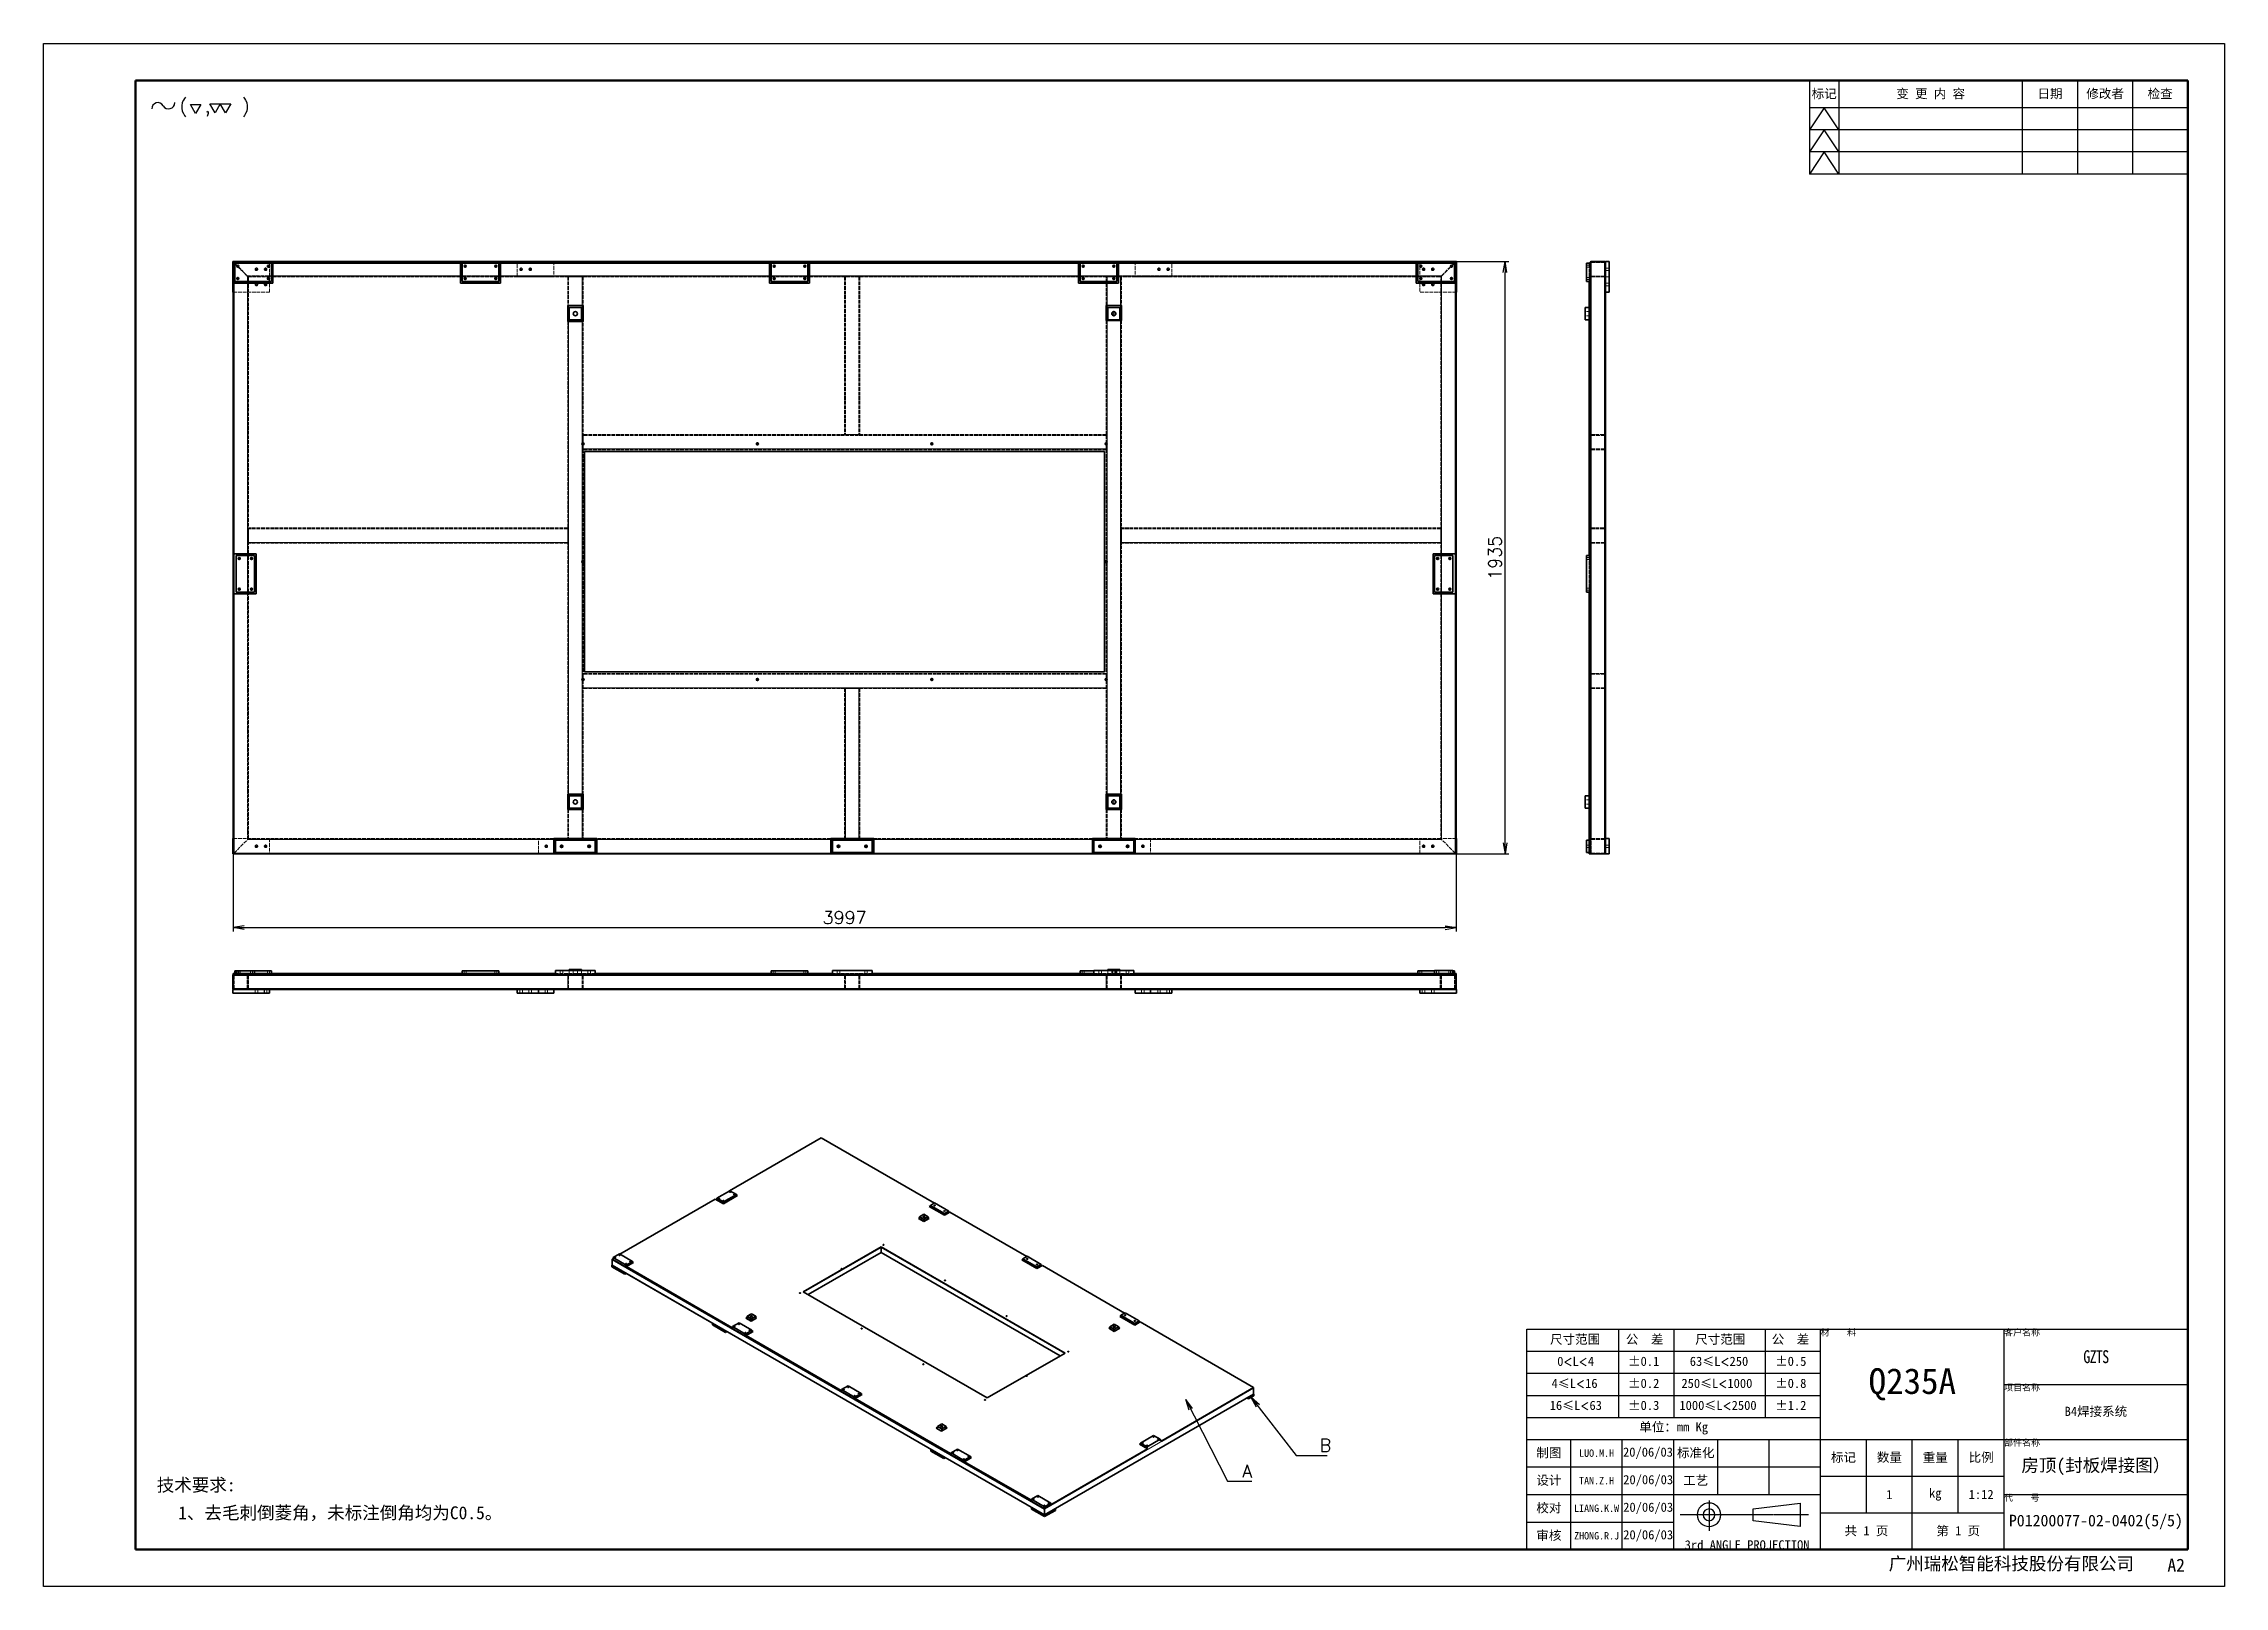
# Model space of a CAD drawing. Header units: millimetres. Extents: x -73083 to 81340, y -6859 to 6812.
# Drawn here: x 18944 to 26072, y -6850 to -1810 of the extents above; entities that cross this region are included whole.
import ezdxf

# ---------------------------------------------------------------- set-up
doc = ezdxf.new("R2010")
doc.units = ezdxf.units.MM
for name, pattern in [('AM_ISO02W050', [7.5, 6, -1.5]), ('AM_ISO08W050', [18, 12, -1.5, 3, -1.5]), ('CENTER-HOKUTO', [23, 20, -1, 1, -1]), ('DASHDOT', [18.5, 12, -3, 0.5, -3]), ('DASHED', [15, 12, -3])]:
    doc.linetypes.add(name, pattern=pattern)
doc.layers.add('A3', color=7, linetype='Continuous', plot=False)
for name, color, linetype, lineweight in [('AM_7', 2, 'AM_ISO08W050', 25), ('AM_HID', 1, 'AM_ISO02W050', 25), ('AM_VIS', 7, 'Continuous', 50), ('SOLID LINE', 7, 'Continuous', 30)]:
    doc.layers.add(name, color=color, linetype=linetype, lineweight=lineweight)
doc.layers.add('title_frame', color=7, linetype='Continuous')
doc.layers.add('word_dim', color=253, linetype='Continuous')
doc.styles.get("Standard").update_dxf_attribs({"font": 'romans.shx', "bigfont": 'bigfont.shx'})
doc.dimstyles.new('STANDARD1-12', dxfattribs={"dimscale": 12, "dimtxt": 3.5, "dimasz": 3, "dimexe": 1, "dimexo": 0, "dimgap": 1, "dimtad": 3, "dimdec": 1, "dimdsep": 46, "dimtxsty": 'Standard', "dimblk1": 'OPEN', "dimblk2": 'OPEN', "dimsah": 1, "dimcen": 0, "dimclrd": 256, "dimclre": 256, "dimclrt": 3, "dimadec": 0, "dimazin": 0, "dimtfac": 1, "dimtdec": 1, "dimtmove": 0, "dimatfit": 3, "dimldrblk": 'OPEN', "dimfxl": 0, "dimtolj": 1, "dimtzin": 0, "dimarcsym": 0})

msp = doc.modelspace()

# ---------------------------------------------------------------- texts
at = {"layer": 'SOLID LINE', "ltscale": 0.5}
for s, insert, char_height, width, attachment_point in [('\\pt180;{\\fSimHei|b0|i0|c134|p2;\\C3;标记}', (24764.1982, -1975.23226), 30, 96, 5), ('\\pt180;{\\fSimHei|b0|i0|c134|p2;\\C3;变 更 内 容}', (25112.1982, -1975.23226), 30, 600, 5), ('\\pt180;{\\fSimHei|b0|i0|c134|p2;\\C3;日期}', (25502.1982, -1975.23226), 30, 180, 5), ('\\pt180;{\\fSimHei|b0|i0|c134|p2;\\C3;修改者}', (25682.1982, -1975.23226), 30, 180, 5), ('\\pt180;{\\fSimHei|b0|i0|c134|p2;\\C3;检查}', (25862.1982, -1975.23226), 30, 180, 5), ('\\pt180;{\\fSimHei|b0|i0|c134|p2;\\C3;尺寸范围}', (23868.03775, -6027.88501), 30, 543.6182261, 1), ('\\pt180;{\\fSimHei|b0|i0|c134|p2;\\C3;公  差}', (24115.88264, -6027.88501), 30, 543.6182261, 1), ('\\pt180;{\\fSimHei|b0|i0|c134|p2;\\C3;尺寸范围}', (24342.60718, -6027.88501), 30, 543.6182261, 1), ('\\pt180;{\\fSimHei|b0|i0|c134|p2;\\C3;公  差}', (24592.67093, -6027.88501), 30, 543.6182261, 1), ('{\\fSimHei|b0|i0|c134|p2;\\C3;材    料}', (24752.1982, -6010.23226), 21, 600, 1), ('\\pt126;{\\fSimHei|b0|i0|c134|p2;\\C3;客户名称}', (25352.1982, -6010.23226), 21, 600, 1), ('\\pt180;{\\fSimHei|b0|i0|c134|p2;\\C3;0\\Fromans,bigfont|c134;\\H0.9583x;<\\fSimHei|b0|i0|c134|p2;\\H1.044x;L\\Fromans,bigfont|c134;\\H0.9583x;<\\fSimHei|b0|i0|c134|p2;\\H1.044x;4}', (23891.56458, -6099.88501), 30, 543.6182261, 1), ('\\pt180;{\\fSimHei|b0|i0|c134|p2;\\C3;%%P0.1}', (24123.18629, -6099.88501), 30, 543.6182261, 1), ('\\pt180;{\\fSimHei|b0|i0|c134|p2;\\C3;63\\H0.9583x;≤\\H1.044x;L\\Fromans,bigfont|c134;\\H0.9579x;<\\fSimHei|b0|i0|c134|p2;\\H1.044x;250}', (24324.80237, -6099.88501), 30, 543.6182261, 1), ('\\pt180;{\\fSimHei|b0|i0|c134|p2;\\C3;%%P0.5}', (24604.0302, -6099.88501), 30, 543.6182261, 1), ('{\\fSimHei|b0|i0|c134|p2;\\W0.8;\\T0.9;\\C3;GZTS}', (25652.1982, -6100.23226), 42, 600, 5), ('\\pt180;{\\fSimHei|b0|i0|c134|p2;\\C3;4\\H0.9583x;≤\\H1.043x;L\\Fromans,bigfont|c134;\\H0.9588x;<\\fSimHei|b0|i0|c134|p2;\\H1.043x;16}', (23873.15638, -6171.88501), 30, 543.6182261, 1), ('\\pt180;{\\fSimHei|b0|i0|c134|p2;\\C3;%%P0.2}', (24123.18629, -6171.88501), 30, 543.6182261, 1), ('\\pt180;{\\fSimHei|b0|i0|c134|p2;\\C3;250\\H0.9583x;≤\\H1.044x;L\\Fromans,bigfont|c134;\\H0.9579x;<\\fSimHei|b0|i0|c134|p2;\\H1.044x;1000}', (24297.41069, -6171.88501), 30, 543.6182261, 1), ('\\pt180;{\\fSimHei|b0|i0|c134|p2;\\C3;%%P0.8}', (24604.0302, -6171.88501), 30, 543.6182261, 1), ('\\pt504;{\\fSimHei|b0|i0|c134|p2;\\C3;Q235A}', (25052.1982, -6190.23226), 84, 600, 5), ('\\pt126;{\\fSimHei|b0|i0|c134|p2;\\C3;项目名称}', (25352.1982, -6190.23226), 21, 600, 1), ('\\pt180;{\\fSimHei|b0|i0|c134|p2;\\C3;16\\H0.9583x;≤\\H1.044x;L\\Fromans,bigfont|c134;\\H0.9579x;<\\fSimHei|b0|i0|c134|p2;\\H1.044x;63}', (23866.9758, -6243.88501), 30, 543.6182261, 1), ('\\pt180;{\\fSimHei|b0|i0|c134|p2;\\C3;%%P0.3}', (24123.18629, -6243.88501), 30, 543.6182261, 1), ('\\pt180;{\\fSimHei|b0|i0|c134|p2;\\C3;%%P1.2}', (24604.0302, -6243.88501), 30, 543.6182261, 1), ('{\\fSimHei|b0|i0|c134|p2;\\C3;B4焊接系统}', (25652.1982, -6280.23226), 30, 600, 5), ('\\pt180;{\\fSimHei|b0|i0|c134|p2;\\C3;单位：mm Kg}', (24272.1982, -6334.23226), 30, 960, 5), ('\\pt180;{\\fSimHei|b0|i0|c134|p2;\\C3;制图}', (23864.1982, -6415.23226), 30, 144, 5), ('\\pt288;{\\fSimHei|b0|i0|c134|p2;\\H0.8x;\\C3;LUO.M.H}', (24020.1982, -6415.23226), 30, 168, 5), ('\\pt60;{\\fSimHei|b0|i0|c134|p2;\\C3;20/06/03}', (24188.1982, -6415.23226), 30, 168, 5), ('\\pt180;{\\fSimHei|b0|i0|c134|p2;\\C3;标准化}', (24344.1982, -6415.23226), 30, 144, 5), ('\\pt180;{\\fSimHei|b0|i0|c134|p2;\\C3;标记}', (24827.1982, -6430.23226), 30, 150, 5), ('\\pt180;{\\fSimHei|b0|i0|c134|p2;\\C3;数量}', (24977.1982, -6430.23226), 30, 150, 5), ('\\pt180;{\\fSimHei|b0|i0|c134|p2;\\C3;重量}', (25127.1982, -6430.23226), 30, 150, 5), ('\\pt180;{\\fSimHei|b0|i0|c134|p2;\\C3;比例}', (25277.1982, -6430.23226), 30, 150, 5), ('\\pt126;{\\fSimHei|b0|i0|c134|p2;\\C3;部件名称}', (25352.1982, -6370.23226), 21, 600, 1), ('\\pt180;{\\fSimHei|b0|i0|c134|p2;\\C3;设计}', (23864.1982, -6505.23226), 30, 144, 5), ('\\pt60;{\\fSimHei|b0|i0|c134|p2;\\C3;20/06/03}', (24188.80583, -6505.23226), 30, 166.784743, 5), ('\\pt180;{\\fSimHei|b0|i0|c134|p2;\\C3;工艺}', (24344.1982, -6505.23226), 30, 144, 5), ('{\\fSimHei|b0|i0|c134|p2;\\C3;房顶(封板焊接图）}', (25652.1982, -6460.23226), 42, 600, 5), ('\\pt252;{\\fSimHei|b0|i0|c134|p2;\\C3;技术要求:}', (19313.97155, -6497.92847), 42, 360.7263119, 1), ('\\pt288;{\\fSimHei|b0|i0|c134|p2;\\H0.8x;\\C3;TAN.Z.H}', (24020.1982, -6505.23226), 30, 168, 5), ('\\pt180;{\\fSimHei|b0|i0|c134|p2;\\C3;1}', (24977.1982, -6550.23226), 30, 150, 5), ('\\pt180;{\\fSimHei|b0|i0|c134|p2;\\C3;kg}', (25127.1982, -6550.23226), 30, 150, 5), ('\\pt180;{\\fSimHei|b0|i0|c134|p2;\\C3;1:12}', (25277.1982, -6550.23226), 30, 150, 5), ('\\pt126;{\\fSimHei|b0|i0|c134|p2;\\C3;代    号}', (25352.1982, -6550.23226), 21, 600, 1), ('\\pt252;{\\fSimHei|b0|i0|c134|p2;\\C3;\\P1、去毛刺倒菱角，未标注倒角均为C0.5。}', (19384.16343, -6518.82296), 42, 1339.0912226, 1), ('\\pt180;{\\fSimHei|b0|i0|c134|p2;\\C3;校对}', (23864.1982, -6595.23226), 30, 144, 5), ('\\pt288;{\\fSimHei|b0|i0|c134|p2;\\H0.8x;\\C3;LIANG.K.W}', (24020.1982, -6595.23226), 30, 168, 5), ('\\pt60;{\\fSimHei|b0|i0|c134|p2;\\C3;20/06/03}', (24188.80583, -6595.23226), 30, 166.784743, 5), ('{\\fSimHei|b0|i0|c134|p2;\\C3;P01200077-02-0402(5/5)}', (25652.1982, -6640.23226), 38, 600, 5), ('\\pt180;{\\fSimHei|b0|i0|c134|p2;\\C3;审核}', (23864.1982, -6685.23226), 30, 144, 5), ('\\pt288;{\\fSimHei|b0|i0|c134|p2;\\H0.8x;\\C3;ZHONG.R.J}', (24020.1982, -6685.23226), 30, 168, 5), ('\\pt60;{\\fSimHei|b0|i0|c134|p2;\\C3;20/06/03}', (24188.80583, -6685.23226), 30, 166.784743, 5), ('{\\fSimHei|b0|i0|c134|p2;\\C3;3rd ANGLE PROJECTION}', (24512.1982, -6730.23226), 30, 480, 8), ('\\pt180;{\\fSimHei|b0|i0|c134|p2;\\C3;共 1 页}', (24902.1982, -6670.23226), 30, 300, 5), ('\\pt180;{\\fSimHei|b0|i0|c134|p2;\\C3;第 1 页}', (25202.1982, -6670.23226), 30, 300, 5), ('\\pt180;{\\fSimHei|b0|i0|c134|p2;\\C3;广州瑞松智能科技股份有限公司}', (24974.94653, -6754.90174), 42, 942.7416977, 1), ('\\pt252;{\\fSimHei|b0|i0|c134|p2;\\C3;A2}', (25886.06464, -6759.72749), 42, 942.7416977, 1)]:
    msp.add_mtext(s, dxfattribs=dict(at, insert=insert, char_height=char_height, width=width, attachment_point=attachment_point))
at = {"layer": 'SOLID LINE', "ltscale": 0.5, "insert": (24290.82632, -6243.88501), "char_height": 30, "width": 543.6182261, "attachment_point": 1, "line_spacing_factor": 0.72}
msp.add_mtext('\\pt180;{\\fSimHei|b0|i0|c134|p2;\\C3;1000\\H0.9583x;≤\\H1.044x;L\\Fromans,bigfont|c134;\\H0.9579x;<\\fSimHei|b0|i0|c134|p2;\\H1.044x;2500}', dxfattribs=at)
at = {"layer": 'word_dim', "color": 3, "linetype": 'Continuous', "ltscale": 2, "char_height": 42, "attachment_point": 7}
for s, insert, width in [('\\A1; B', (23085.83887, -6410.28362), 109.3306676), ('\\A1;A', (22861.73992, -6494.6805), 215.7086892)]:
    msp.add_mtext(s, dxfattribs=dict(at, insert=insert, width=width))

# ---------------------------------------------------------------- blocks, each defined once
blk = doc.blocks.new('shiage0')
at = {"layer": 'word_dim', "color": 3, "linetype": 'Continuous'}
for centre, start, end in [((1.69, 0), 30, 180), ((4.61, 1.69), 210, 0)]:
    blk.add_arc(centre, 1.69, start, end, dxfattribs=at)
blk = doc.blocks.new('11')
at = {"layer": 'title_frame', "color": 3, "linetype": 'Continuous'}
for points in [[(20.38, 3.57), (18.93, 6.07), (24.71, 6.07), (23.27, 3.57), (21.82, 6.07)], [(15.1, 3.38), (13.66, 5.88), (16.55, 5.88)]]:
    blk.add_lwpolyline(points, close=True, dxfattribs=at)
blk.add_blockref('shiage0', (3.13, 4.67), dxfattribs=at)
blk.add_text('(  ,   )', height=3.5, dxfattribs=at).set_placement((10.71, 3.7))
blk = doc.blocks.new('A$C428B26A6')
at = {"color": 7, "lineweight": 35}
for p, q in [((-323, -152), (-924, -499)), ((416, -578), (-323, -152)), ((-1016, -552), (-1639, -911)), ((-1016, -552), (-963, -582)), ((-1005, -547), (-920, -498)), ((-1005, -547), (-963, -571)), ((-1005, -556), (-963, -581)), ((-878, -522), (-963, -571)), ((-871, -529), (-963, -582)), ((-878, -532), (-963, -581)), ((-878, -522), (-920, -498)), ((312, -678), (348, -698)), ((319, -667), (348, -651)), ((348, -683), (319, -667)), ((348, -697), (319, -680)), ((348, -651), (376, -667)), ((376, -667), (348, -683)), ((383, -678), (348, -698)), ((376, -680), (348, -697)), ((383, -600), (482, -657)), ((390, -593), (418, -576)), ((482, -646), (390, -593)), ((482, -656), (390, -603)), ((418, -576), (510, -630)), ((510, -630), (482, -646)), ((517, -637), (482, -657)), ((510, -639), (482, -656)), ((1020, -927), (517, -637)), ((-1607, -1033), (-1692, -984)), ((-1607, -1043), (-1692, -994)), ((-1691, -983), (-1691, -947)), ((-1690, -948), (-1690, -982)), ((1136, -2615), (-1689, -985)), ((-1642, -910), (-1684, -934)), ((-1599, -983), (-1684, -934)), ((-1642, -910), (-1557, -959)), ((-1599, -983), (-1557, -959)), ((-1550, -966), (-1596, -993)), ((-1596, -993), (-907, -1390)), ((-1596, -995), (-907, -1393)), ((-441, -1157), (68, -863)), ((-439, -1159), (68, -866)), ((-408, -1176), (69, -901)), ((1271, -1558), (68, -863)), ((68, -866), (68, -900)), ((1268, -1559), (68, -866)), ((69, -902), (1238, -1576)), ((988, -949), (1087, -1006)), ((995, -942), (1023, -926)), ((1087, -995), (995, -942)), ((1087, -1005), (995, -952)), ((1023, -926), (1115, -979)), ((1115, -979), (1087, -995)), ((1087, -1006), (1122, -986)), ((1115, -988), (1087, -1005)), ((1660, -1297), (1122, -986)), ((-441, -1157), (761, -1851)), ((-950, -1413), (-1035, -1364)), ((-950, -1423), (-1035, -1374)), ((-861, -1360), (-904, -1385)), ((-819, -1434), (-904, -1385)), ((-861, -1360), (-777, -1409)), ((-819, -1434), (-777, -1409)), ((-817, -1330), (-782, -1350)), ((-769, -1417), (-815, -1443)), ((-808, -1318), (-780, -1302)), ((-780, -1335), (-808, -1318)), ((-780, -1348), (-808, -1331)), ((-746, -1330), (-782, -1350)), ((-780, -1302), (-752, -1318)), ((-752, -1318), (-780, -1335)), ((-752, -1331), (-780, -1348)), ((1592, -1417), (1557, -1396)), ((1564, -1386), (1592, -1369)), ((1592, -1402), (1564, -1386)), ((1592, -1415), (1564, -1399)), ((1592, -1369), (1621, -1386)), ((1621, -1386), (1592, -1402)), ((1628, -1396), (1592, -1417)), ((1621, -1399), (1592, -1415)), ((1628, -1319), (1727, -1376)), ((1635, -1311), (1663, -1295)), ((1727, -1364), (1635, -1311)), ((1727, -1374), (1635, -1321)), ((1663, -1295), (1755, -1348)), ((1755, -1348), (1727, -1364)), ((1762, -1355), (1727, -1376)), ((1755, -1358), (1727, -1374)), ((2503, -1783), (1762, -1355)), ((-815, -1443), (-193, -1802)), ((-815, -1446), (-193, -1805)), ((1271, -1558), (761, -1851)), ((-147, -1773), (-190, -1797)), ((-105, -1846), (-190, -1797)), ((-147, -1773), (-62, -1822)), ((-105, -1846), (-62, -1822)), ((-55, -1829), (-101, -1856)), ((2502, -1826), (1136, -2615)), ((1902, -2131), (2503, -1783)), ((1902, -2133), (2503, -1786)), ((2504, -1827), (2469, -1848)), ((2504, -1837), (2469, -1858)), ((2503, -1824), (2503, -1788)), ((2503, -1824), (2503, -1788)), ((-101, -1856), (521, -2215)), ((-101, -1858), (521, -2217)), ((427, -2048), (463, -2069)), ((436, -2037), (464, -2020)), ((464, -2053), (436, -2037)), ((500, -2047), (463, -2069)), ((464, -2020), (493, -2037)), ((493, -2037), (464, -2053)), ((1764, -2146), (1849, -2097)), ((1892, -2121), (1807, -2170)), ((1892, -2121), (1849, -2097)), ((394, -2189), (479, -2238)), ((394, -2198), (479, -2247)), ((567, -2185), (525, -2210)), ((609, -2259), (525, -2210)), ((567, -2185), (652, -2234)), ((609, -2259), (652, -2234)), ((659, -2241), (613, -2268)), ((613, -2268), (1047, -2518)), ((613, -2270), (1047, -2521)), ((1185, -2545), (1810, -2184)), ((1185, -2547), (1810, -2186)), ((1757, -2153), (1810, -2184)), ((1764, -2146), (1807, -2170)), ((1093, -2489), (1050, -2513)), ((1135, -2562), (1050, -2513)), ((1093, -2489), (1178, -2538)), ((1135, -2562), (1178, -2538)), ((1136, -2617), (1051, -2568)), ((1136, -2627), (1051, -2578)), ((1135, -2614), (1135, -2578)), ((1136, -2617), (1207, -2577)), ((1136, -2580), (1136, -2614)), ((1136, -2627), (1207, -2586))]:
    blk.add_line(p, q, dxfattribs=at)
at = {"color": 7, "lineweight": 35, "ltscale": 0.208569}
blk.add_line((-1013, -554), (-1005, -550), dxfattribs=at)
at = {"color": 7, "lineweight": 13, "ltscale": 0.183198}
blk.add_line((-1012, -554), (-1005, -551), dxfattribs=at)
at = {"color": 7, "lineweight": 35, "ltscale": 0.244946}
for p, q in [((-1005, -547), (-1005, -556)), ((-963, -571), (-963, -581)), ((-1684, -934), (-1684, -944)), ((-1599, -983), (-1599, -993)), ((1050, -2513), (1050, -2523)), ((1135, -2562), (1135, -2572)), ((1207, -2577), (1207, -2586))]:
    blk.add_line(p, q, dxfattribs=at)
at = {"color": 7, "lineweight": 35, "ltscale": 0.020908}
blk.add_line((-924, -499), (-924, -500), dxfattribs=at)
at = {"color": 7, "lineweight": 35, "ltscale": 0.020916}
blk.add_line((-923, -499), (-924, -499), dxfattribs=at)
at = {"color": 7, "lineweight": 35, "ltscale": 0.244949}
for p, q in [((-878, -522), (-878, -532)), ((390, -603), (390, -593)), ((482, -656), (482, -646)), ((510, -639), (510, -630)), ((1115, -988), (1115, -979)), ((-1035, -1364), (-1035, -1374)), ((-950, -1413), (-950, -1423)), ((1635, -1321), (1635, -1311)), ((1755, -1358), (1755, -1348)), ((2469, -1858), (2469, -1848)), ((2504, -1837), (2504, -1827)), ((394, -2198), (394, -2189)), ((479, -2247), (479, -2238)), ((1178, -2538), (1178, -2547)), ((1051, -2568), (1051, -2578)), ((1136, -2617), (1136, -2627))]:
    blk.add_line(p, q, dxfattribs=at)
at = {"color": 7, "lineweight": 35, "ltscale": 0.204484}
blk.add_line((-871, -529), (-878, -525), dxfattribs=at)
at = {"color": 7, "lineweight": 35, "ltscale": 0.143252}
blk.add_line((-873, -531), (-878, -528), dxfattribs=at)
at = {"color": 7, "lineweight": 13, "ltscale": 0.039962}
blk.add_line((-981, -572), (-979, -571), dxfattribs=at)
at = {"color": 7, "lineweight": 13, "ltscale": 0.039963}
blk.add_line((-976, -575), (-975, -574), dxfattribs=at)
at = {"color": 7, "lineweight": 35, "ltscale": 0.204131}
blk.add_line((312, -678), (319, -674), dxfattribs=at)
at = {"color": 7, "lineweight": 35, "ltscale": 0.142892}
blk.add_line((314, -679), (319, -676), dxfattribs=at)
at = {"color": 7, "lineweight": 35, "ltscale": 0.107442}
blk.add_line((316, -680), (319, -678), dxfattribs=at)
at = {"color": 7, "lineweight": 13, "ltscale": 0.082078}
blk.add_line((317, -680), (319, -679), dxfattribs=at)
at = {"color": 7, "lineweight": 35, "ltscale": 0.326599}
for p, q in [((319, -680), (319, -667)), ((348, -697), (348, -683)), ((376, -680), (376, -667))]:
    blk.add_line(p, q, dxfattribs=at)
at = {"color": 7, "lineweight": 35, "ltscale": 0.204124}
for p, q in [((383, -678), (376, -674)), ((1557, -1396), (1564, -1392)), ((500, -2047), (493, -2043))]:
    blk.add_line(p, q, dxfattribs=at)
at = {"color": 7, "lineweight": 35, "ltscale": 0.142887}
blk.add_line((381, -679), (376, -676), dxfattribs=at)
at = {"color": 7, "lineweight": 35, "ltscale": 0.203808}
blk.add_line((383, -600), (390, -596), dxfattribs=at)
at = {"color": 7, "lineweight": 35, "ltscale": 0.142675}
blk.add_line((385, -601), (390, -599), dxfattribs=at)
at = {"color": 7, "lineweight": 35, "ltscale": 0.107232}
for p, q in [((510, -637), (514, -639)), ((1115, -986), (1119, -988)), ((1755, -1355), (1759, -1357))]:
    blk.add_line(p, q, dxfattribs=at)
at = {"color": 7, "lineweight": 13, "ltscale": 0.081868}
blk.add_line((510, -638), (513, -639), dxfattribs=at)
at = {"color": 7, "lineweight": 35, "ltscale": 0.047151}
blk.add_line((83, -853), (85, -852), dxfattribs=at)
at = {"color": 7, "lineweight": 35, "ltscale": 0.041655}
blk.add_line((-1691, -983), (-1692, -984), dxfattribs=at)
at = {"color": 7, "lineweight": 35, "ltscale": 0.244948}
for p, q in [((-1692, -984), (-1692, -994)), ((-1557, -959), (-1557, -969)), ((995, -952), (995, -942)), ((1087, -1005), (1087, -995)), ((-1607, -1033), (-1607, -1043)), ((-904, -1385), (-904, -1395)), ((-777, -1409), (-777, -1419)), ((1727, -1374), (1727, -1364)), ((-819, -1434), (-819, -1444)), ((-190, -1797), (-190, -1807)), ((-62, -1822), (-62, -1831)), ((1892, -2121), (1892, -2131)), ((525, -2210), (525, -2219)), ((609, -2259), (609, -2268)), ((652, -2234), (652, -2244)), ((1764, -2146), (1764, -2155)), ((1807, -2170), (1807, -2180))]:
    blk.add_line(p, q, dxfattribs=at)
at = {"color": 7, "lineweight": 35, "ltscale": 0.168286}
blk.add_line((-1690, -945), (-1684, -941), dxfattribs=at)
at = {"color": 7, "lineweight": 13}
for p, q in [((1136, -2580), (-1690, -948)), ((1136, -2614), (-1690, -982)), ((1136, -2573), (-1685, -945)), ((-409, -1176), (68, -900)), ((68, -900), (1239, -1576)), ((2503, -1788), (1136, -2578)), ((2503, -1824), (1136, -2614)), ((1182, -2546), (1135, -2573))]:
    blk.add_line(p, q, dxfattribs=at)
at = {"color": 7, "lineweight": 13, "ltscale": 0.081684}
blk.add_line((-1687, -944), (-1684, -943), dxfattribs=at)
at = {"color": 7, "lineweight": 35, "ltscale": 0.07074}
blk.add_line((-1687, -944), (-1684, -944), dxfattribs=at)
at = {"color": 7, "lineweight": 35, "ltscale": 0.029068}
blk.add_line((-1683, -945), (-1684, -944), dxfattribs=at)
at = {"color": 7, "lineweight": 35, "ltscale": 0.061237}
for p, q in [((-1596, -993), (-1596, -995)), ((68, -866), (68, -863)), ((-907, -1390), (-907, -1393)), ((-815, -1443), (-815, -1446)), ((-193, -1802), (-193, -1805)), ((2503, -1786), (2503, -1783)), ((-101, -1856), (-101, -1858)), ((1902, -2131), (1902, -2133)), ((1810, -2184), (1810, -2186)), ((1047, -2518), (1047, -2521)), ((1185, -2545), (1185, -2547))]:
    blk.add_line(p, q, dxfattribs=at)
at = {"color": 7, "lineweight": 35, "ltscale": 0.040468}
for p, q in [((-1568, -977), (-1569, -976)), ((-1567, -975), (-1566, -976)), ((-73, -1839), (-75, -1839))]:
    blk.add_line(p, q, dxfattribs=at)
at = {"color": 7, "lineweight": 35, "ltscale": 0.20426}
blk.add_line((-1550, -966), (-1557, -962), dxfattribs=at)
at = {"color": 7, "lineweight": 35, "ltscale": 0.143027}
blk.add_line((-1552, -967), (-1557, -965), dxfattribs=at)
at = {"color": 7, "lineweight": 35, "ltscale": 0.203813}
blk.add_line((988, -949), (995, -945), dxfattribs=at)
at = {"color": 7, "lineweight": 35, "ltscale": 0.142575}
blk.add_line((990, -950), (995, -948), dxfattribs=at)
at = {"color": 7, "lineweight": 13, "ltscale": 0.081866}
for p, q in [((1115, -987), (1118, -988)), ((1755, -1356), (1758, -1358))]:
    blk.add_line(p, q, dxfattribs=at)
at = {"color": 7, "lineweight": 35, "ltscale": 0.047687}
blk.add_line((-1607, -1033), (-1606, -1032), dxfattribs=at)
at = {"color": 7, "lineweight": 35, "ltscale": 0.292647}
blk.add_line((-1607, -1043), (-1597, -1037), dxfattribs=at)
at = {"color": 7, "lineweight": 35, "ltscale": 0.047157}
blk.add_line((-461, -1168), (-459, -1167), dxfattribs=at)
at = {"color": 7, "lineweight": 35, "ltscale": 0.047559}
blk.add_line((-1033, -1363), (-1035, -1364), dxfattribs=at)
at = {"color": 7, "lineweight": 35, "ltscale": 0.047556}
blk.add_line((-950, -1413), (-948, -1412), dxfattribs=at)
at = {"color": 7, "lineweight": 35, "ltscale": 0.292496}
blk.add_line((-950, -1423), (-940, -1417), dxfattribs=at)
at = {"color": 7, "lineweight": 35, "ltscale": 0.101965}
for p, q in [((-907, -1390), (-904, -1388)), ((-907, -1393), (-904, -1391))]:
    blk.add_line(p, q, dxfattribs=at)
at = {"color": 7, "lineweight": 35, "ltscale": 0.249549}
blk.add_line((-817, -1330), (-808, -1325), dxfattribs=at)
at = {"color": 7, "lineweight": 35, "ltscale": 0.188316}
blk.add_line((-815, -1331), (-808, -1327), dxfattribs=at)
at = {"color": 7, "lineweight": 35, "ltscale": 0.152867}
blk.add_line((-814, -1332), (-808, -1329), dxfattribs=at)
at = {"color": 7, "lineweight": 13, "ltscale": 0.127507}
blk.add_line((-813, -1332), (-808, -1330), dxfattribs=at)
at = {"color": 7, "lineweight": 35, "ltscale": 0.326597}
for p, q in [((-808, -1331), (-808, -1318)), ((-780, -1348), (-780, -1335)), ((-752, -1331), (-752, -1318))]:
    blk.add_line(p, q, dxfattribs=at)
at = {"color": 7, "lineweight": 35, "ltscale": 0.204229}
blk.add_line((-769, -1417), (-777, -1413), dxfattribs=at)
at = {"color": 7, "lineweight": 35, "ltscale": 0.142987}
blk.add_line((-772, -1418), (-777, -1415), dxfattribs=at)
at = {"color": 7, "lineweight": 35, "ltscale": 0.158694}
blk.add_line((-746, -1330), (-752, -1327), dxfattribs=at)
at = {"color": 7, "lineweight": 35, "ltscale": 0.097457}
blk.add_line((-748, -1331), (-752, -1329), dxfattribs=at)
at = {"color": 7, "lineweight": 35, "ltscale": 0.142889}
for p, q in [((1559, -1398), (1564, -1395)), ((1625, -1398), (1621, -1395))]:
    blk.add_line(p, q, dxfattribs=at)
at = {"color": 7, "lineweight": 35, "ltscale": 0.10784}
blk.add_line((1560, -1398), (1564, -1396), dxfattribs=at)
at = {"color": 7, "lineweight": 13, "ltscale": 0.082473}
blk.add_line((1561, -1399), (1564, -1397), dxfattribs=at)
at = {"color": 7, "lineweight": 35, "ltscale": 0.326595}
for p, q in [((1564, -1399), (1564, -1386)), ((1592, -1415), (1592, -1402))]:
    blk.add_line(p, q, dxfattribs=at)
at = {"color": 7, "lineweight": 35, "ltscale": 0.326596}
for p, q in [((1621, -1399), (1621, -1386)), ((436, -2050), (436, -2037)), ((464, -2066), (464, -2053)), ((493, -2050), (493, -2037))]:
    blk.add_line(p, q, dxfattribs=at)
at = {"color": 7, "lineweight": 35, "ltscale": 0.204127}
blk.add_line((1621, -1392), (1628, -1396), dxfattribs=at)
at = {"color": 7, "lineweight": 35, "ltscale": 0.203811}
blk.add_line((1628, -1319), (1635, -1315), dxfattribs=at)
at = {"color": 7, "lineweight": 35, "ltscale": 0.142678}
blk.add_line((1635, -1317), (1630, -1320), dxfattribs=at)
at = {"color": 7, "lineweight": 35, "ltscale": 0.040456}
blk.add_line((-787, -1427), (-789, -1426), dxfattribs=at)
at = {"color": 7, "lineweight": 35, "ltscale": 0.074361}
blk.add_line((1293, -1551), (1295, -1550), dxfattribs=at)
at = {"color": 7, "lineweight": 35, "ltscale": 0.101981}
for p, q in [((-193, -1802), (-190, -1800)), ((-193, -1805), (-190, -1803))]:
    blk.add_line(p, q, dxfattribs=at)
at = {"color": 7, "lineweight": 35, "ltscale": 0.244947}
blk.add_line((-105, -1846), (-105, -1856), dxfattribs=at)
at = {"color": 7, "lineweight": 35, "ltscale": 0.204202}
blk.add_line((-55, -1829), (-62, -1825), dxfattribs=at)
at = {"color": 7, "lineweight": 35, "ltscale": 0.142965}
blk.add_line((-57, -1830), (-62, -1827), dxfattribs=at)
at = {"color": 7, "lineweight": 35, "ltscale": 0.310439}
blk.add_line((2458, -1851), (2469, -1858), dxfattribs=at)
at = {"color": 7, "lineweight": 35, "ltscale": 0.065489}
blk.add_line((2467, -1846), (2469, -1848), dxfattribs=at)
at = {"color": 7, "lineweight": 35, "ltscale": 0.065228}
blk.add_line((2504, -1827), (2502, -1826), dxfattribs=at)
at = {"color": 7, "lineweight": 35, "ltscale": 0.074376}
blk.add_line((748, -1866), (751, -1864), dxfattribs=at)
at = {"color": 7, "lineweight": 35, "ltscale": 0.24956}
blk.add_line((427, -2048), (436, -2043), dxfattribs=at)
at = {"color": 7, "lineweight": 35, "ltscale": 0.188322}
blk.add_line((430, -2050), (436, -2046), dxfattribs=at)
at = {"color": 7, "lineweight": 35, "ltscale": 0.153273}
blk.add_line((431, -2050), (436, -2047), dxfattribs=at)
at = {"color": 7, "lineweight": 13, "ltscale": 0.127908}
blk.add_line((432, -2051), (436, -2048), dxfattribs=at)
at = {"color": 7, "lineweight": 35, "ltscale": 0.142886}
blk.add_line((498, -2049), (493, -2046), dxfattribs=at)
at = {"color": 7, "lineweight": 35, "ltscale": 0.306132}
for p, q in [((1902, -2131), (1892, -2124)), ((1902, -2133), (1892, -2127))]:
    blk.add_line(p, q, dxfattribs=at)
at = {"color": 7, "lineweight": 35, "ltscale": 0.046931}
blk.add_line((394, -2189), (395, -2188), dxfattribs=at)
at = {"color": 7, "lineweight": 35, "ltscale": 0.04693}
blk.add_line((480, -2237), (479, -2238), dxfattribs=at)
at = {"color": 7, "lineweight": 35, "ltscale": 0.291874}
blk.add_line((489, -2242), (479, -2247), dxfattribs=at)
at = {"color": 7, "lineweight": 35, "ltscale": 0.102002}
blk.add_line((521, -2215), (525, -2213), dxfattribs=at)
at = {"color": 7, "lineweight": 35, "ltscale": 0.061238}
for p, q in [((521, -2215), (521, -2217)), ((613, -2268), (613, -2270))]:
    blk.add_line(p, q, dxfattribs=at)
at = {"color": 7, "lineweight": 35, "ltscale": 0.102003}
blk.add_line((521, -2217), (525, -2215), dxfattribs=at)
at = {"color": 7, "lineweight": 35, "ltscale": 0.040199}
blk.add_line((641, -2252), (640, -2251), dxfattribs=at)
at = {"color": 7, "lineweight": 35, "ltscale": 0.204181}
for p, q in [((659, -2241), (652, -2237)), ((1757, -2153), (1764, -2149))]:
    blk.add_line(p, q, dxfattribs=at)
at = {"color": 7, "lineweight": 35, "ltscale": 0.142943}
for p, q in [((657, -2243), (652, -2240)), ((1759, -2154), (1764, -2151))]:
    blk.add_line(p, q, dxfattribs=at)
at = {"color": 7, "lineweight": 35, "ltscale": 0.040261}
blk.add_line((1780, -2164), (1778, -2165), dxfattribs=at)
at = {"color": 7, "lineweight": 35, "ltscale": 0.101997}
for p, q in [((1047, -2518), (1050, -2516)), ((1047, -2521), (1050, -2519))]:
    blk.add_line(p, q, dxfattribs=at)
at = {"color": 7, "lineweight": 35, "ltscale": 0.204194}
blk.add_line((1185, -2545), (1178, -2541), dxfattribs=at)
at = {"color": 7, "lineweight": 35, "ltscale": 0.204187}
blk.add_line((1185, -2547), (1178, -2543), dxfattribs=at)
at = {"color": 7, "lineweight": 35, "ltscale": 0.047826}
blk.add_line((1053, -2567), (1051, -2568), dxfattribs=at)
at = {"color": 7, "lineweight": 35, "ltscale": 0.122473}
blk.add_line((1135, -2578), (1135, -2573), dxfattribs=at)
at = {"color": 7, "lineweight": 35, "ltscale": 0.025363}
blk.add_line((1135, -2615), (1135, -2614), dxfattribs=at)
at = {"color": 7, "lineweight": 35, "ltscale": 0.01151}
blk.add_line((1135, -2615), (1135, -2615), dxfattribs=at)
at = {"color": 7, "lineweight": 35, "ltscale": 0.1633}
blk.add_line((1136, -2573), (1136, -2580), dxfattribs=at)
at = {"color": 7, "lineweight": 35, "ltscale": 0.03382}
blk.add_line((1136, -2614), (1136, -2615), dxfattribs=at)
at = {"color": 7, "lineweight": 35, "ltscale": 0.065819}
blk.add_line((1205, -2575), (1207, -2577), dxfattribs=at)
at = {"color": 7, "lineweight": 35}
for centre, major_axis, ratio, start_param, end_param in [((-991, -547), (3.32, 0), 0.577354, 6.283157, 9.424749), ((-991, -547), (3.32, 0), 0.577354, 3.141564, 3.427001), ((-991, -547), (3.32, 0), 0.577354, 3.427001, 6.283157), ((-963, -563), (3.32, 0), 0.577354, 6.283157, 9.424749), ((-963, -563), (3.32, 0), 0.577354, 3.141564, 3.427001), ((-963, -563), (3.32, 0), 0.577354, 3.427001, 6.283157), ((-920, -506), (3.32, 0), 0.577354, 6.283157, 9.424749), ((-920, -506), (3.32, 0), 0.577354, 3.141564, 3.427001), ((-920, -506), (3.32, 0), 0.577354, 3.427001, 6.283157), ((-892, -522), (3.32, 0), 0.577354, 6.283157, 9.424749), ((-892, -522), (3.32, 0), 0.577354, 3.141564, 3.427001), ((-892, -522), (3.32, 0), 0.577354, 3.427001, 6.283157), ((348, -667), (-6.92, 0), 0.577357, 3.141564, 6.283157), ((348, -667), (-6.92, 0), 0.577357, 0.285402, 3.141564), ((348, -667), (-6.92, 0), 0.577357, 6.283157, 6.568587), ((418, -593), (-4.19, 0), 0.577354, 3.141564, 6.283157), ((418, -593), (-4.19, 0), 0.577354, 0.285405, 3.141564), ((418, -593), (-4.19, 0), 0.577354, 6.283157, 6.56859), ((482, -630), (-4.19, 0), 0.577354, 3.141564, 6.283157), ((482, -630), (-4.19, 0), 0.577354, 0.285405, 3.141564), ((482, -630), (-4.19, 0), 0.577354, 6.283157, 6.56859), ((83, -851), (3.5, 0), 0.577354, 0.285334, 3.141564), ((83, -851), (3.5, 0), 0.577354, 3.141564, 6.283157), ((83, -854), (3.5, 0), 0.577354, 0.651026, 2.49085), ((83, -851), (3.5, 0), 0.577354, 6.283157, 6.568519), ((-1687, -947), (4.24, 0), 0.57737, 2.356134, 3.141581), ((-1687, -983), (4.24, 0), 0.577345, 3.141586, 4.46173), ((-1687, -947), (4.24, 0), 0.577448, 1.571029, 2.356236), ((-1685, -948), (-5.66, 0), 0.577348, 4.712385, 6.283182), ((-1685, -982), (5.66, 0), 0.577368, 3.1416, 3.927053), ((-1670, -934), (3.32, 0), 0.577357, 0.000018, 3.141611), ((-1670, -934), (3.32, 0), 0.577357, 3.141611, 4.99779), ((-1670, -934), (3.32, 0), 0.577357, 4.99779, 6.283204), ((-1642, -918), (3.32, 0), 0.577357, 0.000018, 3.141611), ((-1642, -918), (3.32, 0), 0.577357, 3.141611, 4.99779), ((-1642, -918), (3.32, 0), 0.577357, 4.99779, 6.283204), ((-1599, -975), (3.32, 0), 0.577357, 0.000018, 3.141611), ((-1599, -975), (3.32, 0), 0.577357, 3.141611, 4.99779), ((-1599, -975), (3.32, 0), 0.577357, 4.99779, 6.283204), ((-1571, -959), (3.32, 0), 0.577357, 0.000018, 3.141611), ((-1571, -959), (3.32, 0), 0.577357, 3.141611, 4.99779), ((-1571, -959), (3.32, 0), 0.577357, 4.99779, 6.283204), ((71, -899), (-1.5, -2.6), 0.577348, 5.49779, 6.283188), ((1023, -942), (-4.19, 0), 0.577354, 3.141564, 6.283157), ((1023, -942), (-4.19, 0), 0.577354, 0.285405, 3.141564), ((1023, -942), (-4.19, 0), 0.577354, 6.283157, 6.56859), ((1087, -979), (-4.19, 0), 0.577354, 3.141564, 6.283157), ((1087, -979), (-4.19, 0), 0.577354, 6.283157, 6.56859), ((1087, -979), (-4.19, 0), 0.577354, 0.285405, 3.141564), ((-190, -1008), (3.5, 0), 0.577354, 0.285334, 3.141564), ((-190, -1008), (3.5, 0), 0.577354, 3.141564, 6.283157), ((-190, -1011), (3.5, 0), 0.577354, 0.651026, 2.49085), ((-190, -1008), (3.5, 0), 0.577354, 6.283157, 6.568519), ((486, -1084), (3.5, 0), 0.577354, 0.285334, 3.141564), ((486, -1084), (3.5, 0), 0.577354, 3.141564, 6.283157), ((486, -1086), (3.5, 0), 0.577354, 0.651026, 2.49085), ((486, -1084), (3.5, 0), 0.577354, 6.283157, 6.568519), ((-462, -1166), (3.5, 0), 0.577354, 0.285334, 3.141564), ((-462, -1168), (3.5, 0), 0.577354, 0.651026, 2.49085), ((-462, -1166), (3.5, 0), 0.577354, 3.141564, 6.283157), ((-462, -1166), (3.5, 0), 0.577354, 6.283157, 6.568519), ((-890, -1385), (3.32, 0), 0.577355, 0.000018, 3.141611), ((-890, -1385), (3.32, 0), 0.577355, 3.141611, 4.997788), ((-890, -1385), (3.32, 0), 0.577355, 4.997788, 6.283204), ((-861, -1369), (3.32, 0), 0.577355, 0.000018, 3.141611), ((-861, -1369), (3.32, 0), 0.577355, 3.141611, 4.997788), ((-861, -1369), (3.32, 0), 0.577355, 4.997788, 6.283204), ((-819, -1426), (3.32, 0), 0.577355, 0.000018, 3.141611), ((-791, -1409), (3.32, 0), 0.577355, 0.000018, 3.141611), ((-791, -1409), (3.32, 0), 0.577355, 3.141611, 4.997788), ((-791, -1409), (3.32, 0), 0.577355, 4.997788, 6.283204), ((-780, -1318), (-6.92, 0), 0.577357, 3.141564, 6.283157), ((-780, -1318), (-6.92, 0), 0.577357, 0.285402, 3.141564), ((-780, -1318), (-6.92, 0), 0.577357, 6.283157, 6.568587), ((-59, -1398), (3.5, 0), 0.577354, 0.285334, 3.141564), ((-59, -1398), (3.5, 0), 0.577354, 3.141564, 6.283157), ((-59, -1401), (3.5, 0), 0.577354, 0.651026, 2.49085), ((-59, -1398), (3.5, 0), 0.577354, 6.283157, 6.568519), ((889, -1317), (3.5, 0), 0.577354, 0.285334, 3.141564), ((889, -1317), (3.5, 0), 0.577354, 3.141564, 6.283157), ((889, -1319), (3.5, 0), 0.577354, 0.651026, 2.49085), ((889, -1317), (3.5, 0), 0.577354, 6.283157, 6.568519), ((1592, -1386), (-6.92, 0), 0.577361, 3.141564, 6.283157), ((1592, -1386), (-6.92, 0), 0.577361, 6.283157, 6.568591), ((1592, -1386), (-6.92, 0), 0.577361, 0.285406, 3.141564), ((1663, -1311), (-4.19, 0), 0.577354, 3.141564, 6.283157), ((1663, -1311), (-4.19, 0), 0.577354, 0.285405, 3.141564), ((1663, -1311), (-4.19, 0), 0.577354, 6.283157, 6.56859), ((1727, -1348), (-4.19, 0), 0.577354, 3.141564, 6.283157), ((1727, -1348), (-4.19, 0), 0.577354, 6.283157, 6.56859), ((1727, -1348), (-4.19, 0), 0.577354, 0.285405, 3.141564), ((-819, -1426), (3.32, 0), 0.577355, 3.141611, 4.997788), ((-819, -1426), (3.32, 0), 0.577355, 4.997788, 6.283204), ((1292, -1549), (3.5, 0), 0.577354, 0.285334, 3.141564), ((1292, -1549), (3.5, 0), 0.577354, 3.141564, 6.283157), ((1292, -1549), (3.5, 0), 0.577354, 6.283157, 6.568519), ((344, -1631), (3.5, 0), 0.577354, 0.285334, 3.141564), ((344, -1633), (3.5, 0), 0.577354, 0.651026, 2.49085), ((344, -1631), (3.5, 0), 0.577354, 3.141564, 6.283157), ((344, -1631), (3.5, 0), 0.577354, 6.283157, 6.568519), ((1019, -1707), (3.5, 0), 0.577354, 0.285334, 3.141564), ((1019, -1707), (3.5, 0), 0.577354, 3.141564, 6.283157), ((1019, -1709), (3.5, 0), 0.577354, 0.651026, 2.49085), ((1019, -1707), (3.5, 0), 0.577354, 6.283157, 6.568519), ((-176, -1797), (3.32, 0), 0.577357, 0.000018, 3.141611), ((-176, -1797), (3.32, 0), 0.577357, 3.141611, 4.997791), ((-176, -1797), (3.32, 0), 0.577357, 4.997791, 6.283204), ((-147, -1781), (3.32, 0), 0.577357, 0.000018, 3.141611), ((-147, -1781), (3.32, 0), 0.577357, 3.141611, 4.997791), ((-147, -1781), (3.32, 0), 0.577357, 4.997791, 6.283204), ((-105, -1838), (3.32, 0), 0.577357, 0.000018, 3.141611), ((-105, -1838), (3.32, 0), 0.577357, 3.141611, 4.997791), ((-105, -1838), (3.32, 0), 0.577357, 4.997791, 6.283204), ((-77, -1822), (3.32, 0), 0.577357, 0.000018, 3.141611), ((-77, -1822), (3.32, 0), 0.577357, 3.141611, 4.997791), ((-77, -1822), (3.32, 0), 0.577357, 4.997791, 6.283204), ((2499, -1788), (4.24, 0), 0.577369, 0.000008, 0.781431), ((2499, -1788), (4.24, 0), 0.577308, 6.283138, 7.067565), ((2499, -1824), (4.24, 0), 0.577308, 5.497912, 6.28323), ((2499, -1824), (4.24, 0), 0.577365, 5.418658, 6.283178), ((747, -1864), (3.5, 0), 0.577354, 0.285334, 3.141564), ((747, -1864), (3.5, 0), 0.577354, 3.141564, 6.283157), ((747, -1864), (3.5, 0), 0.577354, 6.283157, 6.568519), ((464, -2037), (-6.92, 0), 0.577361, 3.141564, 6.283157), ((464, -2037), (-6.92, 0), 0.577361, 0.285406, 3.141564), ((464, -2037), (-6.92, 0), 0.577361, 6.283157, 6.568591), ((1849, -2105), (3.32, 0), 0.577357, 6.283157, 9.42475), ((1849, -2105), (3.32, 0), 0.577357, 3.141564, 3.426994), ((1849, -2105), (3.32, 0), 0.577357, 3.426994, 6.283157), ((1878, -2121), (3.32, 0), 0.577357, 6.283157, 9.42475), ((1878, -2121), (3.32, 0), 0.577357, 3.141564, 3.426994), ((1878, -2121), (3.32, 0), 0.577357, 3.426994, 6.283157), ((539, -2210), (3.32, 0), 0.577357, 0.000018, 3.141611), ((539, -2210), (3.32, 0), 0.577357, 3.141611, 4.997791), ((539, -2210), (3.32, 0), 0.577357, 4.997791, 6.283204), ((567, -2193), (3.32, 0), 0.577357, 0.000018, 3.141611), ((567, -2193), (3.32, 0), 0.577357, 3.141611, 4.997791), ((567, -2193), (3.32, 0), 0.577357, 4.997791, 6.283204), ((609, -2250), (3.32, 0), 0.577357, 0.000018, 3.141611), ((609, -2250), (3.32, 0), 0.577357, 3.141611, 4.997791), ((609, -2250), (3.32, 0), 0.577357, 4.997791, 6.283204), ((638, -2234), (3.32, 0), 0.577357, 0.000018, 3.141611), ((638, -2234), (3.32, 0), 0.577357, 3.141611, 4.997791), ((638, -2234), (3.32, 0), 0.577357, 4.997791, 6.283204), ((1779, -2146), (3.32, 0), 0.577357, 6.283157, 9.42475), ((1779, -2146), (3.32, 0), 0.577357, 3.141564, 3.426994), ((1779, -2146), (3.32, 0), 0.577357, 3.426994, 6.283157), ((1807, -2162), (3.32, 0), 0.577357, 6.283157, 9.42475), ((1807, -2162), (3.32, 0), 0.577357, 3.141564, 3.426994), ((1807, -2162), (3.32, 0), 0.577357, 3.426994, 6.283157), ((1064, -2513), (3.32, 0), 0.577357, 0.000018, 3.141611), ((1064, -2513), (3.32, 0), 0.577357, 3.141611, 4.99779), ((1064, -2513), (3.32, 0), 0.577357, 4.99779, 6.283204), ((1093, -2497), (3.32, 0), 0.577357, 0.000018, 3.141611), ((1093, -2497), (3.32, 0), 0.577357, 3.141611, 4.99779), ((1093, -2497), (3.32, 0), 0.577357, 4.99779, 6.283204), ((1135, -2554), (3.32, 0), 0.577357, 0.000018, 3.141611), ((1135, -2554), (3.32, 0), 0.577357, 3.141611, 4.99779), ((1135, -2554), (3.32, 0), 0.577357, 4.99779, 6.283204), ((1163, -2538), (3.32, 0), 0.577357, 0.000018, 3.141611), ((1163, -2538), (3.32, 0), 0.577357, 3.141611, 4.99779), ((1163, -2538), (3.32, 0), 0.577357, 4.99779, 6.283204)]:
    blk.add_ellipse(centre, major_axis=major_axis, ratio=ratio, start_param=start_param, end_param=end_param, dxfattribs=at)
blk = doc.blocks.new('_Open')
at = {"color": 0, "lineweight": -2}
for p, q in [((-1, 0.17), (0, 0)), ((-1, -0.17), (0, 0)), ((0, 0), (-1, 0))]:
    blk.add_line(p, q, dxfattribs=at)
blk = doc.blocks.new('*D2470')
at = {"layer": 'DEFPOINTS', "color": 0, "linetype": 'Continuous', "ltscale": 2}
for p in [(19563.8, -4457.5), (23560.8, -4457.5), (23560.8, -4698.3)]:
    blk.add_point(p, dxfattribs=at)
at = {"layer": 'word_dim', "linetype": 'Continuous', "lineweight": -2, "ltscale": 2}
for p, q in [((19563.8, -4457.5), (19563.8, -4710.3)), ((23560.8, -4457.5), (23560.8, -4710.3)), ((19599.8, -4698.3), (23524.8, -4698.3))]:
    blk.add_line(p, q, dxfattribs=at)
at = {"layer": 'word_dim', "linetype": 'Continuous', "lineweight": -2, "ltscale": 2, "xscale": 36, "yscale": 36, "zscale": 36, "rotation": 180}
blk.add_blockref('_Open', (19563.8, -4698.3), dxfattribs=at)
at = {"layer": 'word_dim', "linetype": 'Continuous', "lineweight": -2, "ltscale": 2, "xscale": 36, "yscale": 36, "zscale": 36}
blk.add_blockref('_Open', (23560.8, -4698.3), dxfattribs=at)
at = {"layer": 'word_dim', "color": 3, "linetype": 'Continuous', "ltscale": 2, "insert": (21562.3, -4665.3), "char_height": 42, "attachment_point": 5}
blk.add_mtext('\\A1;3997', dxfattribs=at)
blk = doc.blocks.new('*D2471')
at = {"layer": 'DEFPOINTS', "color": 0, "linetype": 'Continuous', "ltscale": 2}
for p in [(23562.3, -2522.4), (23721.2, -2522.4), (23560.8, -4457.5)]:
    blk.add_point(p, dxfattribs=at)
at = {"layer": 'word_dim', "linetype": 'Continuous', "lineweight": -2, "ltscale": 2}
for p, q in [((23562.3, -2522.4), (23733.2, -2522.4)), ((23721.2, -4421.5), (23721.2, -2558.4)), ((23560.8, -4457.5), (23733.2, -4457.5))]:
    blk.add_line(p, q, dxfattribs=at)
at = {"layer": 'word_dim', "linetype": 'Continuous', "lineweight": -2, "ltscale": 2, "xscale": 36, "yscale": 36, "zscale": 36}
for p, rotation in [((23721.2, -2522.4), 90), ((23721.2, -4457.5), 270)]:
    blk.add_blockref('_Open', p, dxfattribs=dict(at, rotation=rotation))
at = {"layer": 'word_dim', "color": 3, "linetype": 'Continuous', "ltscale": 2, "insert": (23688.2, -3490), "char_height": 42, "attachment_point": 5, "rotation": 90}
blk.add_mtext('\\A1;1935', dxfattribs=at)

# ---------------------------------------------------------------- dimensions: what is measured, and where the dimension line sits
at = {"layer": 'word_dim', "linetype": 'Continuous', "ltscale": 2}
dim = msp.add_linear_dim(base=(23721.22206, -2522.44639), p1=(23560.78327, -4457.45396), p2=(23562.31843, -2522.44639), angle=90, dimstyle='STANDARD1-12', dxfattribs=at)
dim.commit()
dim.dimension.update_dxf_attribs({"geometry": '*D2471', "text_midpoint": (23688.22206, -3489.95017)})
dim = msp.add_linear_dim(base=(23560.78327, -4698.27696), p1=(19563.7967, -4457.45225), p2=(23560.78327, -4457.46226), dimstyle='STANDARD1-12', dxfattribs=at)
dim.commit()
dim.dimension.update_dxf_attribs({"geometry": '*D2470', "text_midpoint": (21562.28998, -4665.27696)})

# ---------------------------------------------------------------- linework, layer by layer
at = {"layer": 'A3', "linetype": 'Continuous'}
msp.add_lwpolyline([(18944.1982, -1810.23226), (26072.1982, -1810.23226), (26072.1982, -6850.23226), (18944.1982, -6850.23226)], close=True, dxfattribs=at)
at = {"layer": 'AM_7', "linetype": 'DASHDOT', "lineweight": 13, "ltscale": 0.216028}
for p, q in [((19583.09821, -2537.47031), (19574.4571, -2537.47031)), ((19578.77766, -2533.15), (19578.77766, -2541.79111)), ((19683.09821, -2537.47031), (19674.4571, -2537.47031)), ((19678.77766, -2533.14951), (19678.77766, -2541.79063)), ((20326.59809, -2537.46836), (20317.95698, -2537.46836)), ((20322.27753, -2533.14805), (20322.27753, -2541.78916)), ((20426.59809, -2537.46787), (20417.95698, -2537.46787)), ((20422.27753, -2533.14756), (20422.27753, -2541.78867)), ((21332.27769, -2533.14414), (21332.27769, -2541.78526)), ((21436.59827, -2537.46445), (21427.95716, -2537.46445)), ((21432.27772, -2533.14365), (21432.27772, -2541.78477)), ((22346.59797, -2537.46055), (22337.95685, -2537.46055)), ((22342.27741, -2533.13975), (22342.27741, -2541.78086)), ((22446.59797, -2537.46006), (22437.95685, -2537.46006)), ((22442.27741, -2533.13926), (22442.27741, -2541.78037)), ((23450.09846, -2537.45567), (23441.45734, -2537.45567)), ((23445.7779, -2533.13535), (23445.7779, -2541.77647)), ((23550.09846, -2537.45567), (23541.45734, -2537.45567)), ((23545.7779, -2533.13486), (23545.7779, -2541.77598)), ((19583.09846, -2577.47031), (19574.45734, -2577.47031)), ((19578.7779, -2573.15), (19578.7779, -2581.79111)), ((19683.09846, -2577.47031), (19674.45734, -2577.47031)), ((19678.7779, -2573.14951), (19678.7779, -2581.79063)), ((20322.27766, -2573.14805), (20322.27766, -2581.78916)), ((20426.59821, -2577.46787), (20417.9571, -2577.46787)), ((20422.27766, -2573.14756), (20422.27766, -2581.78867)), ((21336.59843, -2577.46445), (21327.95731, -2577.46445)), ((21332.27787, -2573.14414), (21332.27787, -2581.78526)), ((21432.27784, -2573.14365), (21432.27784, -2581.78477)), ((22346.59797, -2577.46055), (22337.95685, -2577.46055)), ((22342.27741, -2573.13975), (22342.27741, -2581.78086)), ((22446.59797, -2577.46006), (22437.95685, -2577.46006)), ((22442.27741, -2573.13926), (22442.27741, -2581.78037)), ((23450.09846, -2577.45567), (23441.45734, -2577.45567)), ((23445.7779, -2573.13535), (23445.7779, -2581.77647)), ((23550.09846, -2577.45567), (23541.45734, -2577.45567)), ((23545.7779, -2573.13486), (23545.7779, -2581.77598)), ((19588.09577, -3492.47105), (19579.45466, -3492.47105)), ((19583.77521, -3488.15049), (19583.77521, -3496.7916)), ((19628.09577, -3492.4708), (19619.45466, -3492.4708)), ((19623.77521, -3488.15025), (19623.77521, -3496.79136)), ((23505.0882, -3492.43247), (23496.44709, -3492.43247)), ((23500.76765, -3488.11192), (23500.76765, -3496.75303)), ((23545.0882, -3492.43198), (23536.44709, -3492.43198)), ((19588.09601, -3592.47105), (19579.4549, -3592.47105)), ((19583.77546, -3588.15049), (19583.77546, -3596.7916)), ((19628.09601, -3592.4708), (19619.4549, -3592.4708)), ((19623.77546, -3588.15025), (19623.77546, -3596.79136)), ((23505.08893, -3592.43247), (23496.44782, -3592.43247)), ((23500.76838, -3588.11192), (23500.76838, -3596.75303)), ((23545.08893, -3592.43198), (23536.44782, -3592.43198))]:
    msp.add_line(p, q, dxfattribs=at)
at = {"layer": 'AM_7', "linetype": 'DASHDOT', "lineweight": 13, "ltscale": 0.272223}
for p, q in [((19645.26301, -2547.45078), (19634.37409, -2547.45078)), ((19675.26301, -2547.45029), (19664.37409, -2547.45029)), ((22595.22712, -2547.4586), (22584.3382, -2547.4586)), ((22625.22712, -2547.4586), (22614.3382, -2547.4586)), ((23460.26325, -2597.44004), (23449.37434, -2597.44004)), ((23490.26325, -2597.43955), (23479.37434, -2597.43955)), ((19639.81354, -4427.00767), (19639.81354, -4437.89658)), ((19669.81354, -4427.00767), (19669.81354, -4437.89658)), ((21542.28309, -4427.00816), (21542.28309, -4437.89707)), ((21632.28309, -4427.00791), (21632.28309, -4437.89683)), ((22397.28303, -4427.00571), (22397.28303, -4437.89463)), ((22487.28303, -4427.00547), (22487.28303, -4437.89439)), ((23460.25983, -4432.45542), (23449.37092, -4432.45542)), ((23454.8155, -4427.01109), (23454.8155, -4437.9)), ((23490.25983, -4432.45542), (23479.37092, -4432.45542))]:
    msp.add_line(p, q, dxfattribs=at)
at = {"layer": 'AM_7', "linetype": 'DASHDOT', "lineweight": 13, "ltscale": 0.272229}
for p, q in [((19639.81867, -2542.00596), (19639.81867, -2552.89512)), ((19669.81867, -2542.00596), (19669.81867, -2552.89512)), ((23454.81867, -2541.99522), (23454.81867, -2552.88438)), ((23484.81867, -2541.99522), (23484.81867, -2552.88438)), ((19639.81867, -2592.00596), (19639.81867, -2602.89512)), ((19669.81867, -2592.00596), (19669.81867, -2602.89512)), ((23454.81867, -2591.99522), (23454.81867, -2602.88438)), ((23484.81867, -2591.99522), (23484.81867, -2602.88438))]:
    msp.add_line(p, q, dxfattribs=at)
at = {"layer": 'AM_7', "linetype": 'DASHDOT', "lineweight": 13, "ltscale": 0.27222}
for p, q in [((20510.22614, -2547.4625), (20499.33735, -2547.4625)), ((20540.22614, -2547.4625), (20529.33735, -2547.4625)), ((20592.74406, -4432.46299), (20581.85526, -4432.46299)), ((20642.72745, -4432.45518), (20631.83866, -4432.45518)), ((20732.72745, -4432.45493), (20721.83866, -4432.45493))]:
    msp.add_line(p, q, dxfattribs=at)
at = {"layer": 'AM_7', "linetype": 'DASHDOT', "lineweight": 13, "ltscale": 0.272217}
for p, q in [((20504.78174, -2542.01817), (20504.78174, -2552.90684)), ((20534.78174, -2542.01817), (20534.78174, -2552.90684)), ((22589.78278, -2542.01426), (22589.78278, -2552.90293)), ((22619.78278, -2542.01426), (22619.78278, -2552.90293)), ((23460.26301, -2547.44004), (23449.37434, -2547.44004)), ((23490.26301, -2547.43955), (23479.37434, -2547.43955)), ((19645.26301, -2597.45078), (19634.37434, -2597.45078)), ((19675.26301, -2597.45029), (19664.37434, -2597.45029)), ((19645.25788, -4432.45225), (19634.36921, -4432.45225)), ((19675.25788, -4432.452), (19664.36921, -4432.452)), ((20587.29966, -4427.01865), (20587.29966, -4437.90733)), ((20637.28306, -4427.01084), (20637.28306, -4437.89951)), ((20727.28306, -4427.0106), (20727.28306, -4437.89927)), ((22402.72736, -4432.45029), (22391.83869, -4432.45029)), ((22492.72736, -4432.45005), (22481.83869, -4432.45005)), ((22542.72785, -4432.45762), (22531.83918, -4432.45762)), ((22537.28351, -4427.01328), (22537.28351, -4437.90195)), ((23484.8155, -4427.01109), (23484.8155, -4437.89976))]:
    msp.add_line(p, q, dxfattribs=at)
at = {"layer": 'AM_7', "linetype": 'DASHDOT', "lineweight": 13, "ltscale": 0.216027}
msp.add_line((21336.59824, -2537.46445), (21327.95716, -2537.46445), dxfattribs=at)
at = {"layer": 'AM_7', "linetype": 'DASHDOT', "lineweight": 13, "ltscale": 0.216026}
for p, q in [((20326.59821, -2577.46836), (20317.95716, -2577.46836)), ((21436.5984, -2577.46445), (21427.95734, -2577.46445))]:
    msp.add_line(p, q, dxfattribs=at)
at = {"layer": 'AM_7', "linetype": 'DASHDOT', "lineweight": 13, "ltscale": 0.449634}
msp.add_line((22451.27106, -2692.45713), (22433.28571, -2692.45713), dxfattribs=at)
at = {"layer": 'AM_7', "linetype": 'DASHDOT', "lineweight": 13, "ltscale": 0.449646}
msp.add_line((22442.27839, -2683.46445), (22442.27839, -2701.45029), dxfattribs=at)
at = {"layer": 'AM_7', "linetype": 'DASHDOT', "lineweight": 13, "ltscale": 0.227499}
for p, q in [((20711.82899, -3117.46275), (20702.72901, -3117.46275)), ((21851.82899, -3117.45933), (21842.72901, -3117.45933))]:
    msp.add_line(p, q, dxfattribs=at)
at = {"layer": 'AM_7', "linetype": 'DASHDOT', "lineweight": 13, "ltscale": 0.227496}
for p, q in [((20707.279, -3112.9127), (20707.279, -3122.01255)), ((21847.279, -3112.90952), (21847.279, -3122.00938)), ((22421.82892, -3117.45786), (22412.72907, -3117.45786)), ((20707.28007, -3497.9127), (20707.28007, -3507.01255)), ((20707.28116, -3882.9127), (20707.28116, -3892.01255)), ((21847.28113, -3882.90952), (21847.28113, -3892.00938)), ((22421.83112, -3887.45786), (22412.73127, -3887.45786))]:
    msp.add_line(p, q, dxfattribs=at)
at = {"layer": 'AM_7', "linetype": 'DASHDOT', "lineweight": 13, "ltscale": 0.2275}
for p, q in [((21281.82899, -3117.46104), (21272.72898, -3117.46104)), ((20711.83008, -3502.46275), (20702.73008, -3502.46275)), ((20711.83115, -3887.46275), (20702.73115, -3887.46275)), ((21281.83115, -3887.46104), (21272.73115, -3887.46104))]:
    msp.add_line(p, q, dxfattribs=at)
at = {"layer": 'AM_7', "linetype": 'DASHDOT', "lineweight": 13, "ltscale": 0.227502}
for p, q in [((21277.279, -3112.91099), (21277.279, -3122.01109)), ((22417.27888, -3112.90781), (22417.27888, -3122.00791)), ((22421.83015, -3502.45786), (22412.73005, -3502.45786)), ((22417.2801, -3497.90781), (22417.2801, -3507.00791)), ((21277.28116, -3882.91099), (21277.28116, -3892.01109)), ((22417.28107, -3882.90781), (22417.28107, -3892.00791))]:
    msp.add_line(p, q, dxfattribs=at)
at = {"layer": 'AM_7', "linetype": 'DASHDOT', "lineweight": 13, "ltscale": 0.216022}
for p, q in [((23540.76765, -3488.11167), (23540.76765, -3496.75254)), ((23540.76838, -3588.11167), (23540.76838, -3596.75254))]:
    msp.add_line(p, q, dxfattribs=at)
at = {"layer": 'AM_7', "linetype": 'DASHDOT', "lineweight": 13, "ltscale": 0.227501}
msp.add_line((21851.83118, -3887.45933), (21842.73115, -3887.45933), dxfattribs=at)
at = {"layer": 'AM_7', "linetype": 'DASHDOT', "lineweight": 13, "ltscale": 0.44964}
for p, q in [((22451.2757, -4287.45737), (22433.29011, -4287.45737)), ((22442.28278, -4278.4647), (22442.28278, -4296.45029))]:
    msp.add_line(p, q, dxfattribs=at)
at = {"layer": 'AM_7', "linetype": 'DASHDOT', "lineweight": 13, "ltscale": 0.272221}
for p, q in [((21547.72748, -4432.45274), (21536.83863, -4432.45274)), ((21637.72748, -4432.45225), (21626.83863, -4432.45225))]:
    msp.add_line(p, q, dxfattribs=at)
at = {"layer": 'AM_HID', "linetype": 'DASHED', "lineweight": 13, "ltscale": 0.036133}
msp.add_line((19563.77766, -2523.91074), (19563.77766, -2522.46543), dxfattribs=at)
at = {"layer": 'AM_HID', "linetype": 'DASHED', "lineweight": 13}
for p, q in [((19565.31818, -2525.45078), (23556.31818, -2525.43955)), ((19566.31818, -2526.45078), (23555.31818, -2526.43955)), ((19566.31818, -2526.45078), (19608.31818, -2568.45078)), ((19566.31843, -2526.45078), (23555.31867, -2526.43955)), ((19566.31843, -2526.45078), (23555.31867, -2526.43955)), ((19566.7779, -2525.46543), (19566.78327, -4454.46568)), ((19566.78351, -4454.46592), (19566.77814, -2525.46592)), ((19581.13019, -2539.81797), (19610.7779, -2569.46543)), ((19682.31867, -2587.47031), (19682.31843, -2522.45029)), ((20612.28168, -2522.4625), (20492.28168, -2522.4625)), ((20492.28181, -2572.4625), (20492.28168, -2522.4625)), ((20612.28168, -2522.4625), (20612.28181, -2572.4625)), ((22512.28254, -2522.4586), (22632.28254, -2522.4586)), ((22512.28254, -2522.4586), (22512.28278, -2572.4586)), ((22632.28278, -2572.4586), (22632.28254, -2522.4586)), ((23442.31843, -2522.44639), (23442.31867, -2587.45567)), ((23542.80891, -2538.94883), (23513.31818, -2568.43955)), ((23543.42707, -2539.80479), (23513.7779, -2569.4542)), ((23557.78327, -4454.45396), (23557.7779, -2525.45371)), ((23557.77814, -2525.4542), (23557.78351, -4454.4542)), ((23986.97858, -2587.46787), (23986.97907, -2527.46787)), ((23995.93024, -2587.45567), (23995.93024, -2527.4625)), ((23998.92194, -2527.45567), (23998.92219, -2568.43955)), ((23998.93024, -2587.45567), (23998.93024, -2527.4625)), ((23998.94709, -2587.45567), (23998.94733, -2527.45567)), ((23998.97858, -2587.46787), (23998.97907, -2527.46787)), ((24001.92194, -2526.43955), (24001.92219, -2568.43955)), ((24001.93122, -4454.45396), (24001.94343, -2525.45371)), ((24001.9361, -4457.46568), (24001.94831, -2522.46543)), ((24045.94343, -2525.4542), (24001.94343, -2525.45371)), ((24045.94831, -2522.46592), (24001.94831, -2522.46543)), ((24045.94831, -2525.46592), (24001.94831, -2525.46543)), ((24002.92194, -2525.43955), (24044.92194, -2525.43955)), ((24045.92194, -2526.43955), (24045.92219, -2568.43955)), ((24045.93122, -4454.4542), (24045.94343, -2525.4542)), ((24045.9361, -4457.46592), (24045.94831, -2522.46592)), ((24048.91706, -2525.07432), (24048.91706, -2572.4625)), ((24048.92194, -2526.43955), (24048.92219, -2568.43955)), ((24048.94343, -2525.4542), (24048.94269, -2622.44639)), ((24048.95417, -2622.45029), (24048.95417, -2522.45029)), ((24060.91706, -2522.4625), (24060.91706, -2572.4625)), ((19682.31867, -2622.45029), (19563.7779, -2622.45078)), ((19566.78034, -3477.47349), (19566.7779, -2592.47373)), ((19608.31818, -2568.45078), (23513.31843, -2568.43955)), ((19608.31818, -2568.45078), (19688.7779, -2568.45029)), ((19608.31867, -2568.45078), (23513.31867, -2568.43955)), ((19608.31867, -2568.45078), (23513.31867, -2568.43955)), ((19609.31818, -2569.45078), (23512.31843, -2569.43955)), ((19610.7779, -2569.46543), (19610.78303, -4410.46543)), ((19610.78034, -3477.47349), (19610.7779, -2592.47324)), ((19610.78327, -4410.46568), (19610.77814, -2569.46592)), ((19612.31818, -2572.45078), (19688.7779, -2572.45029)), ((19613.78034, -3477.47349), (19613.7779, -2592.47324)), ((19682.31867, -2622.45029), (19682.31867, -2592.47324)), ((19693.7779, -2568.45029), (20307.27778, -2568.44883)), ((19693.7779, -2572.45029), (20307.27778, -2572.44883)), ((20312.27766, -2568.44883), (20432.27766, -2568.44834)), ((20312.27766, -2572.44883), (20432.27766, -2572.44834)), ((20437.27778, -2568.44834), (21317.27778, -2568.4459)), ((20437.27778, -2572.44834), (21317.27778, -2572.4459)), ((20492.28181, -2572.4625), (20612.28181, -2572.4625)), ((20657.27753, -2572.46104), (20657.27778, -2665.23692)), ((20660.2775, -2572.46104), (20660.27778, -2665.23692)), ((20660.2775, -2572.46104), (20704.2775, -2572.46104)), ((20660.27753, -2572.46104), (20660.28266, -4407.46104)), ((20660.27759, -2572.46104), (20660.28272, -4407.46104)), ((20704.2775, -2572.46104), (20704.27778, -2665.23643)), ((20704.28266, -4407.46079), (20704.27753, -2572.46104)), ((20704.27759, -2572.46104), (20704.28272, -4407.46079)), ((20707.27753, -2572.46104), (20707.27903, -3113.96275)), ((21322.27781, -2568.4459), (21442.27784, -2568.44541)), ((21322.27784, -2572.4459), (21442.27784, -2572.44541)), ((21447.27778, -2568.44541), (22327.2779, -2568.44297)), ((21447.27778, -2572.44541), (22327.2779, -2572.44297)), ((21562.25764, -2572.45957), (21562.26185, -3087.45957)), ((21609.25764, -2572.45957), (21565.25764, -2572.45957)), ((21565.25764, -2572.45957), (21565.26185, -3087.45957)), ((21565.25764, -2572.45957), (21565.26185, -3087.45982)), ((21565.25794, -2572.46006), (21565.26209, -3087.45713)), ((21609.25764, -2572.45957), (21609.26185, -3087.45933)), ((21609.25764, -2572.45957), (21609.26185, -3087.45933)), ((21609.25794, -2572.45957), (21609.26209, -3087.45664)), ((21612.25764, -2572.45957), (21612.26185, -3087.45933)), ((22332.27741, -2568.44297), (22452.27741, -2568.44248)), ((22332.27741, -2572.44297), (22452.27741, -2572.44248)), ((22417.27766, -2592.46543), (22417.27766, -2665.23203)), ((22420.27741, -2572.45615), (22452.27741, -2572.45615)), ((22420.27741, -2572.45615), (22420.28254, -4407.45591)), ((22420.27766, -2572.45615), (22420.28278, -4407.45591)), ((22420.27766, -2592.46543), (22420.27766, -2665.23203)), ((22457.2779, -2568.44248), (23430.7779, -2568.44004)), ((22457.2779, -2572.44248), (23430.7779, -2572.44004)), ((22464.27741, -2572.45567), (22464.27766, -2665.23154)), ((22464.28254, -4407.45591), (22464.27741, -2572.45567)), ((22464.27766, -2572.45567), (22464.28278, -4407.45591)), ((22467.27741, -2572.45567), (22467.27766, -2665.23154)), ((22632.28278, -2572.4586), (22512.28278, -2572.4586)), ((23435.7779, -2568.44004), (23513.31818, -2568.43955)), ((23435.7779, -2572.44004), (23509.31843, -2572.43955)), ((23442.31867, -2592.4625), (23442.31892, -2622.44639)), ((23560.7779, -2622.44639), (23442.31892, -2622.44639)), ((23510.77814, -2592.4625), (23510.78059, -3477.4625)), ((23513.78303, -4410.45396), (23513.7779, -2569.4542)), ((23513.7779, -2592.4625), (23513.78059, -3477.4625)), ((23513.77814, -2569.4542), (23513.78351, -4410.45444)), ((23557.7779, -2592.4625), (23557.78059, -3477.46226)), ((23998.91462, -2572.45567), (23998.91462, -4407.45591)), ((24001.91462, -2572.45567), (24001.91462, -4407.45591)), ((24045.91462, -2572.45567), (24001.91462, -2572.45567)), ((24001.91462, -4407.45591), (24001.91462, -2572.45567)), ((24001.91462, -2572.45615), (24001.91462, -4407.45591)), ((24001.92145, -2572.46104), (24001.92145, -4407.46079)), ((24001.9217, -2572.46104), (24001.9217, -4407.46104)), ((24001.94343, -2572.4542), (24001.93171, -4407.45396)), ((24001.9361, -4407.46543), (24001.94758, -2572.46543)), ((24001.9444, -2572.45957), (24001.94269, -3087.45933)), ((24001.9444, -2572.45957), (24001.94294, -3087.45957)), ((24045.94343, -2569.4542), (24001.94343, -2569.4542)), ((24045.94343, -2572.4542), (24001.94343, -2572.4542)), ((24045.94758, -2572.46592), (24001.94758, -2572.46543)), ((24045.94782, -2569.46592), (24001.94782, -2569.46543)), ((24002.92219, -2569.43955), (24044.92219, -2569.43955)), ((24002.92219, -2572.43955), (24044.92219, -2572.43955)), ((24045.91462, -2572.45567), (24045.91462, -4407.45591)), ((24045.91462, -4407.45591), (24045.91462, -2572.45567)), ((24045.91462, -2572.45615), (24045.91462, -4407.45591)), ((24045.92145, -2572.46104), (24045.92145, -4407.46079)), ((24045.9217, -2572.46104), (24045.9217, -4407.46104)), ((24045.94343, -2572.4542), (24045.93171, -4407.45444)), ((24045.9361, -4407.46568), (24045.94758, -2572.46592)), ((24045.9444, -2572.45957), (24045.94269, -3087.45689)), ((24045.9444, -2572.46006), (24045.94294, -3087.45713)), ((24048.91462, -2572.45567), (24048.91462, -4407.45591)), ((23982.93342, -2672.46201), (23982.93317, -2712.46201)), ((23998.92316, -2672.45762), (23998.92292, -2712.45762)), ((20657.2779, -2717.4625), (20657.28223, -4262.4625)), ((20660.2779, -2717.4625), (20660.28223, -4262.4625)), ((20704.2779, -2717.4625), (20704.27903, -3115.65977)), ((22417.2779, -2715.23203), (22417.27912, -3113.95786)), ((22420.2779, -2715.23203), (22420.27912, -3115.65513)), ((22464.2779, -2715.23154), (22464.28229, -4262.45737)), ((22467.2779, -2715.23154), (22467.28229, -4262.45737)), ((20704.27906, -3119.26548), (20704.2801, -3500.65977)), ((22417.27888, -3087.45786), (20707.27897, -3087.46275)), ((22417.27888, -3090.45786), (20707.27897, -3090.4625)), ((22417.27888, -3090.45786), (20707.27897, -3090.46275)), ((20707.27897, -3090.4625), (20707.27903, -3113.96275)), ((22417.27912, -3090.45811), (20707.27906, -3090.46275)), ((20707.27906, -3120.96275), (20707.2801, -3498.96275)), ((22417.27912, -3134.45786), (20707.27909, -3134.4625)), ((20707.27909, -3134.46275), (22417.27912, -3134.45786)), ((22417.27912, -3134.45811), (20707.27918, -3134.46275)), ((21609.26185, -3087.45933), (21565.26185, -3087.45982)), ((22417.27888, -3090.45786), (22417.27912, -3113.95786)), ((22417.27912, -3120.95786), (22417.2801, -3498.95786)), ((22420.27912, -3119.2606), (22420.2801, -3500.65513)), ((24001.93171, -3087.45786), (24045.93171, -3087.45786)), ((24045.93171, -3090.45786), (24001.93171, -3090.45786)), ((24045.93171, -3134.45786), (24001.93171, -3134.45786)), ((24001.94269, -3087.45933), (24045.94269, -3087.45689)), ((22417.27912, -3137.45786), (20707.27912, -3137.46275)), ((24045.93171, -3137.45786), (24001.93171, -3137.45786)), ((20657.28028, -3392.47056), (19613.7801, -3392.47349)), ((20657.28046, -3395.47056), (19613.7801, -3395.47349)), ((19613.7801, -3395.47349), (19613.78034, -3439.47349)), ((20657.28046, -3395.47056), (19613.78034, -3395.47349)), ((20657.28065, -3395.47056), (19613.78034, -3395.47349)), ((20657.28315, -3439.47056), (20657.28046, -3395.47056)), ((23510.78034, -3392.4625), (22467.28034, -3392.46543)), ((23510.78034, -3395.4625), (22467.28059, -3395.46543)), ((23510.78059, -3395.4625), (22467.28059, -3395.46543)), ((23510.78034, -3395.4625), (22467.28059, -3395.46543)), ((22467.28059, -3395.46543), (22467.28303, -3439.46543)), ((23510.78034, -3439.4625), (23510.78034, -3395.4625)), ((24001.93268, -3392.4625), (24045.93268, -3392.4625)), ((24001.93268, -3395.4625), (24045.93268, -3395.4625)), ((19610.78083, -3602.47105), (19610.78034, -3482.47105)), ((19613.78034, -3439.47349), (20657.28315, -3439.47056)), ((20657.28315, -3439.47056), (19613.78034, -3439.47349)), ((20657.28333, -3442.47056), (19613.78034, -3442.47349)), ((20657.28333, -3439.47056), (19613.78059, -3439.47349)), ((19613.78083, -3602.4708), (19613.78059, -3482.4708)), ((23510.78034, -3439.4625), (22467.28303, -3439.46543)), ((22467.28303, -3439.46543), (23510.78034, -3439.4625)), ((23510.78059, -3439.4625), (22467.28327, -3439.46543)), ((23510.78034, -3442.4625), (22467.28327, -3442.46543)), ((23510.78059, -3482.43223), (23510.78083, -3602.43223)), ((23513.78059, -3482.43223), (23513.78083, -3602.43223)), ((23986.97761, -3482.4708), (23986.97712, -3602.43467)), ((23995.93, -3602.43198), (23995.93, -3482.43198)), ((23998.93, -3602.43198), (23998.93, -3482.43198)), ((23998.94147, -3482.43198), (23998.94147, -3602.43198)), ((23998.97761, -3482.47105), (23998.97712, -3602.47105)), ((24045.93268, -3439.4625), (24001.93268, -3439.4625)), ((24045.93268, -3442.4625), (24001.93268, -3442.4625)), ((20704.28013, -3504.26548), (20704.2812, -3885.65977)), ((20707.28013, -3505.96275), (20707.2812, -3883.96275)), ((22417.2801, -3505.95786), (22417.28107, -3883.95786)), ((22420.2801, -3504.2606), (22420.28107, -3885.65513)), ((19566.78327, -4454.46543), (19566.78083, -3607.47349)), ((19610.78303, -4410.46543), (19610.78083, -3607.47349)), ((19613.78303, -4407.46543), (19613.78083, -3607.47349)), ((23510.78083, -3607.4625), (23510.78303, -4407.45396)), ((23513.78083, -3607.4625), (23513.78303, -4410.45396)), ((23557.78083, -3607.46226), (23557.78327, -4454.45396)), ((20704.2812, -3889.26548), (20704.28223, -4262.46226)), ((22417.28107, -3867.45786), (20707.28113, -3867.46275)), ((22417.28107, -3870.45786), (20707.28113, -3870.4625)), ((22417.28107, -3870.45786), (20707.28116, -3870.46275)), ((20707.2812, -3890.96275), (20707.28266, -4407.46079)), ((20707.2812, -3890.96275), (20707.28129, -3914.4625)), ((22417.28132, -3870.45811), (20707.28123, -3870.46275)), ((22417.28132, -3914.45786), (20707.28129, -3914.4625)), ((20707.28129, -3914.46275), (22417.28132, -3914.45786)), ((22417.28132, -3917.45786), (20707.28129, -3917.46275)), ((22417.28132, -3914.45811), (20707.28135, -3914.46275)), ((21562.26862, -3917.45957), (21562.27259, -4407.45982)), ((21609.26856, -3917.45933), (21565.26856, -3917.45982)), ((21565.26856, -3917.45982), (21565.27259, -4407.45982)), ((21565.27259, -4407.45982), (21565.26862, -3917.45957)), ((21565.26887, -3917.45713), (21565.27289, -4407.45982)), ((21609.26856, -3917.45933), (21609.27259, -4407.45933)), ((21609.27259, -4407.45933), (21609.26862, -3917.45933)), ((21609.26887, -3917.45664), (21609.27289, -4407.45957)), ((21612.26862, -3917.45933), (21612.27259, -4407.45933)), ((22417.28132, -3890.95786), (22417.28229, -4262.45762)), ((22417.28132, -3890.95786), (22417.28132, -3914.45786)), ((22420.28132, -3889.2606), (22420.28229, -4262.45762)), ((24045.93195, -3914.45786), (24001.93195, -3914.45786)), ((24045.93195, -3917.45786), (24001.93195, -3917.45786)), ((24001.9322, -3867.45786), (24045.9322, -3867.45786)), ((24045.9322, -3870.45786), (24001.9322, -3870.45786)), ((24001.94001, -3917.45933), (24001.93854, -4407.45933)), ((24001.9405, -3917.45957), (24001.93879, -4407.45982)), ((24045.94001, -3917.45689), (24001.94001, -3917.45933)), ((24045.94001, -3917.45689), (24045.93854, -4407.45957)), ((24045.9405, -3917.45713), (24045.93879, -4407.46006)), ((23982.92292, -4267.46226), (23982.92267, -4307.46226)), ((23998.91267, -4267.45762), (23998.91218, -4307.45762)), ((20657.28239, -4312.4625), (20657.28266, -4407.46104)), ((20660.28239, -4312.4625), (20660.28266, -4407.46104)), ((20704.28239, -4312.46226), (20704.28266, -4407.46079)), ((22417.28229, -4312.45762), (22417.28254, -4407.45591)), ((22420.28229, -4312.45762), (22420.28254, -4407.45591)), ((22464.28229, -4312.45737), (22464.28254, -4407.45591)), ((22467.28229, -4312.45737), (22467.28254, -4407.45591)), ((19682.31354, -4407.452), (19563.78303, -4407.45225)), ((19566.78327, -4454.46519), (19610.78303, -4410.46494)), ((19566.78327, -4454.46543), (19610.78303, -4410.46543)), ((19610.78303, -4410.46494), (23513.78327, -4410.4542)), ((20612.28303, -4410.46226), (19610.78303, -4410.46494)), ((23513.78351, -4410.45444), (19610.78327, -4410.46543)), ((20612.28303, -4407.46226), (19613.78303, -4407.46494)), ((19682.31354, -4407.452), (19682.31354, -4457.452)), ((20562.29972, -4457.46299), (20562.2996, -4407.46299)), ((20612.29957, -4407.46299), (20612.29975, -4457.46299)), ((20660.28266, -4407.46104), (20704.28266, -4407.46079)), ((21517.28303, -4407.45982), (20752.28306, -4407.46177)), ((21517.28303, -4410.45982), (20752.28306, -4410.46177)), ((21609.27259, -4407.45933), (21565.27259, -4407.45982)), ((22372.28303, -4410.45737), (21657.28303, -4410.45933)), ((22372.28303, -4407.45737), (21657.28309, -4407.45933)), ((22420.28254, -4407.45591), (22464.28254, -4407.45591)), ((23510.78303, -4407.4542), (22512.28303, -4407.45689)), ((23513.78303, -4410.4542), (22512.28303, -4410.45689)), ((22562.28351, -4407.45762), (22562.28351, -4457.45762)), ((23442.3155, -4457.45542), (23442.31525, -4407.45542)), ((23560.78303, -4407.45542), (23510.78351, -4407.45542)), ((23557.78327, -4454.45396), (23513.78303, -4410.45396)), ((23557.78327, -4454.45396), (23513.78303, -4410.4542)), ((23998.91071, -4412.44981), (23998.91071, -4452.44981)), ((23998.92609, -4454.45396), (23998.92658, -4410.4542)), ((24045.91462, -4407.45591), (24001.91462, -4407.45591)), ((24001.92609, -4454.4542), (24001.92658, -4410.4542)), ((24045.92658, -4407.45444), (24001.92658, -4407.4542)), ((24045.92658, -4410.45444), (24001.92658, -4410.4542)), ((24045.93171, -4407.45444), (24001.93171, -4407.45396)), ((24045.93171, -4410.45444), (24001.93171, -4410.45396)), ((24045.9361, -4407.46568), (24001.9361, -4407.46543)), ((24045.9361, -4410.46568), (24001.9361, -4410.46543)), ((24045.92609, -4454.45444), (24045.92658, -4410.45444)), ((24048.91633, -4407.45762), (24048.91608, -4454.74961)), ((24048.92609, -4454.45444), (24048.92658, -4410.45444)), ((24060.91633, -4407.45762), (24060.91608, -4457.45762)), ((19563.78327, -4457.45225), (19682.31354, -4457.452)), ((19566.78327, -4454.46519), (23557.78327, -4454.4542)), ((20612.28318, -4454.46226), (19566.78327, -4454.46519)), ((23557.78351, -4454.45444), (19566.78351, -4454.46543)), ((21517.28315, -4454.45982), (20752.28318, -4454.46177)), ((22372.28327, -4454.45737), (21657.28315, -4454.45933)), ((23557.78327, -4454.45396), (22512.28327, -4454.45689)), ((24045.92609, -4454.45444), (24001.92609, -4454.4542)), ((24045.93122, -4454.4542), (24001.93122, -4454.45396)), ((24045.9361, -4454.46592), (24001.9361, -4454.46568)), ((19633.77473, -4838.82737), (19573.77473, -4838.82761)), ((20702.26209, -4834.7772), (20662.26209, -4834.77781)), ((22452.27741, -4838.79807), (22377.28181, -4838.79819)), ((22462.27839, -4834.76694), (22422.27839, -4834.76719)), ((23550.76789, -4838.79111), (23490.76789, -4838.79148)), ((19562.31818, -4854.79905), (23559.31818, -4854.76585)), ((19562.31843, -4896.79905), (23559.31843, -4896.76585)), ((19565.31818, -4854.79905), (23556.31818, -4854.76585)), ((19565.31818, -4854.79905), (19565.31843, -4896.79905)), ((19565.31843, -4896.79905), (23556.31843, -4896.76585)), ((19566.78327, -4850.78025), (19610.78303, -4850.78025)), ((20612.28321, -4850.78733), (19566.78327, -4850.79356)), ((19566.78327, -4853.79356), (23557.78327, -4853.77012)), ((19566.78351, -4897.78025), (19566.78327, -4853.78025)), ((19566.78327, -4853.78025), (19610.78303, -4853.78025)), ((19566.78351, -4897.79356), (19566.78327, -4853.79356)), ((19566.78351, -4897.79356), (23557.78351, -4897.77012)), ((19566.78351, -4897.78025), (19610.78327, -4897.78025)), ((19566.78351, -4900.78025), (19610.78327, -4900.78025)), ((19682.31354, -4900.79282), (19566.78351, -4900.79356)), ((19688.7779, -4850.827), (19568.7779, -4850.82774)), ((19573.77546, -4850.82139), (19633.77546, -4850.82102)), ((19609.31818, -4854.79868), (23512.31843, -4854.76621)), ((19609.31818, -4854.79868), (19609.31867, -4896.79868)), ((19609.31867, -4896.79868), (23512.31867, -4896.76621)), ((19610.78327, -4897.78025), (19610.78303, -4853.78025)), ((19610.78327, -4897.79356), (19610.78303, -4853.79356)), ((19612.31818, -4854.79868), (23509.31843, -4854.76621)), ((19612.31818, -4854.79868), (19612.31867, -4896.79868)), ((19612.31867, -4896.79868), (23509.31867, -4896.76621)), ((20657.28028, -4853.7877), (19613.7801, -4853.7916)), ((20657.28333, -4853.7877), (19613.78034, -4853.7916)), ((19613.78059, -4897.7916), (19613.78034, -4853.7916)), ((20657.28046, -4897.7877), (19613.78034, -4897.7916)), ((20657.28348, -4897.7877), (19613.78059, -4897.7916)), ((23510.78303, -4853.77061), (19613.78303, -4853.79356)), ((19613.78327, -4897.78025), (19613.78303, -4853.78025)), ((19613.78327, -4897.79356), (19613.78303, -4853.79356)), ((23510.78351, -4897.77061), (19613.78327, -4897.79356)), ((20432.27778, -4850.82261), (20312.27778, -4850.82334)), ((20492.28181, -4900.76145), (20612.28181, -4900.76096)), ((20562.29838, -4912.76121), (20612.28184, -4912.76096)), ((20612.29972, -4900.78733), (20562.29972, -4900.7877)), ((20752.28306, -4850.79014), (20612.28306, -4850.79087)), ((20747.28315, -4847.79014), (20617.28315, -4847.79087)), ((20657.28266, -4853.76572), (20657.28272, -4897.76572)), ((20657.28348, -4897.7877), (20657.28333, -4853.7877)), ((20704.28266, -4853.7656), (20660.28266, -4853.76572)), ((20660.28272, -4897.76572), (20660.28266, -4853.76572)), ((20704.28272, -4897.7656), (20660.28272, -4897.76572)), ((20704.28272, -4900.7656), (20660.28272, -4900.76572)), ((20704.28272, -4897.7656), (20704.28266, -4853.7656)), ((22417.27888, -4853.77586), (20707.27897, -4853.77854)), ((22417.27912, -4897.77586), (20707.27903, -4897.77854)), ((22417.27912, -4853.77573), (20707.27912, -4853.77842)), ((22417.27912, -4897.77573), (20707.27918, -4897.77842)), ((22417.28107, -4853.7761), (20707.28113, -4853.77879)), ((22417.28132, -4897.7761), (20707.28123, -4897.77879)), ((22417.28132, -4853.77598), (20707.28129, -4853.77866)), ((20707.28138, -4897.77866), (20707.28129, -4853.77866)), ((22417.28132, -4897.77598), (20707.28138, -4897.77866)), ((20707.28272, -4897.7656), (20707.28266, -4853.7656)), ((21517.28321, -4850.78208), (20752.28321, -4850.7866)), ((21442.27796, -4850.80357), (21322.27799, -4850.8043)), ((21657.28309, -4850.78477), (21517.28309, -4850.78562)), ((21652.28315, -4847.78477), (21522.28315, -4847.78562)), ((21562.27259, -4853.78281), (21562.27283, -4897.78281)), ((21565.27283, -4897.78281), (21565.27259, -4853.78281)), ((21609.27283, -4897.78257), (21609.27259, -4853.78257)), ((21612.27283, -4897.78257), (21612.27259, -4853.78257)), ((22372.28327, -4850.77708), (21657.28321, -4850.78123)), ((22452.27766, -4850.79807), (22332.27766, -4850.79832)), ((22464.6402, -4850.78001), (22372.28303, -4850.78062)), ((22507.28303, -4847.77976), (22377.28303, -4847.78062)), ((22417.28132, -4897.77598), (22417.28132, -4853.77598)), ((22417.28254, -4853.75877), (22417.28278, -4897.75877)), ((22464.28254, -4853.75864), (22420.28254, -4853.75877)), ((22420.28278, -4897.75877), (22420.28254, -4853.75877)), ((22464.28278, -4897.75864), (22420.28278, -4897.75877)), ((22464.28278, -4900.75864), (22420.28278, -4900.75877)), ((22462.28303, -4850.75632), (22422.28303, -4850.75657)), ((22464.28278, -4897.75864), (22464.28254, -4853.75864)), ((23510.78034, -4853.77671), (22467.28034, -4853.78074)), ((23510.78034, -4897.77671), (22467.28059, -4897.78074)), ((22467.28278, -4897.75864), (22467.28254, -4853.75864)), ((23510.78034, -4853.77671), (22467.28327, -4853.78074)), ((22467.28351, -4897.78074), (22467.28327, -4853.78074)), ((23510.78059, -4897.77671), (22467.28351, -4897.78074)), ((23557.78327, -4850.77012), (22512.28327, -4850.77622)), ((22562.28351, -4900.77586), (22512.28351, -4900.77622)), ((23555.7779, -4850.79111), (23435.7779, -4850.79185)), ((23562.31892, -4912.76585), (23442.31892, -4912.76682)), ((23490.76862, -4850.78587), (23550.76862, -4850.78562)), ((23509.31843, -4854.76621), (23509.31867, -4896.76621)), ((23510.78059, -4897.77671), (23510.78034, -4853.77671)), ((23510.78351, -4897.77061), (23510.78303, -4853.77061)), ((23510.78351, -4897.77586), (23510.78303, -4853.77586)), ((23512.31843, -4854.76621), (23512.31867, -4896.76621)), ((23557.78327, -4853.77525), (23513.78303, -4853.77586)), ((23513.78351, -4897.77586), (23513.78303, -4853.77586)), ((23513.78351, -4897.77061), (23513.78327, -4853.77061)), ((23557.78351, -4897.77525), (23513.78351, -4897.77586)), ((23557.78351, -4900.77525), (23513.78351, -4900.77586)), ((23556.31818, -4854.76585), (23556.31843, -4896.76585)), ((23557.78351, -4897.77012), (23557.78327, -4853.77012)), ((23557.78351, -4897.77525), (23557.78327, -4853.77525)), ((23559.31818, -4854.76585), (23559.31843, -4896.76585))]:
    msp.add_line(p, q, dxfattribs=at)
at = {"layer": 'AM_HID', "linetype": 'DASHED', "lineweight": 13, "ltscale": 0.270379}
msp.add_line((19568.78278, -2527.47031), (19576.43024, -2535.11777), dxfattribs=at)
at = {"layer": 'AM_HID', "linetype": 'DASHED', "lineweight": 13, "ltscale": 0.248579}
msp.add_line((23554.30231, -2527.45567), (23547.27131, -2534.48643), dxfattribs=at)
at = {"layer": 'AM_HID', "linetype": 'DASHED', "lineweight": 13, "ltscale": 0.270435}
msp.add_line((23555.77619, -2527.45567), (23548.12702, -2535.10459), dxfattribs=at)
at = {"layer": 'AM_HID', "linetype": 'DASHED', "lineweight": 13, "ltscale": 0.3}
for p, q in [((23986.94733, -2534.13194), (23998.94733, -2534.13194)), ((23986.94733, -2540.77891), (23998.94733, -2540.77891)), ((23986.94807, -2534.13242), (23998.94807, -2534.13242)), ((23986.94807, -2540.7794), (23998.94807, -2540.7794)), ((23986.95441, -2534.13633), (23998.95441, -2534.13682)), ((23986.95441, -2540.7833), (23998.95441, -2540.78379)), ((23986.95466, -2534.13682), (23998.95466, -2534.13682)), ((23986.95466, -2540.78379), (23998.95466, -2540.78379)), ((23986.96003, -2534.14072), (23998.96003, -2534.14072)), ((23986.96003, -2540.7877), (23998.96003, -2540.7877)), ((23986.96052, -2534.14121), (23998.96052, -2534.14121)), ((23986.96052, -2540.78819), (23998.96052, -2540.78819)), ((23986.97907, -2534.14463), (23998.97907, -2534.14463)), ((23986.97907, -2540.7916), (23998.97907, -2540.7916)), ((23986.97956, -2534.14512), (23998.97956, -2534.14512)), ((23986.97956, -2540.79209), (23998.97956, -2540.79209)), ((23986.98347, -2534.14658), (23998.98347, -2534.14658)), ((23986.98347, -2540.79356), (23998.98347, -2540.79356)), ((23986.98395, -2534.14707), (23998.98395, -2534.14707)), ((23986.98395, -2540.79404), (23998.98395, -2540.79404)), ((24060.91706, -2543.27451), (24048.91706, -2543.27451)), ((24060.9173, -2543.27451), (24048.9173, -2543.27451)), ((24060.9173, -2551.65049), (24048.9173, -2551.65049)), ((24060.9173, -2551.65049), (24048.9173, -2551.65049)), ((24048.92243, -2543.25156), (24060.92243, -2543.25156)), ((24048.92243, -2551.62754), (24060.92243, -2551.62754)), ((24048.92267, -2543.25205), (24060.92267, -2543.25205)), ((24048.92267, -2551.62803), (24060.92267, -2551.62803)), ((24048.93268, -2543.27061), (24060.93268, -2543.27061)), ((24048.93268, -2551.64658), (24060.93268, -2551.64658)), ((24048.93293, -2543.27061), (24060.93293, -2543.27061)), ((24048.93293, -2551.64658), (24060.93293, -2551.64658)), ((24048.95417, -2543.26231), (24060.95417, -2543.26231)), ((24048.95417, -2551.63828), (24060.95417, -2551.63828)), ((24048.95441, -2543.26279), (24060.95441, -2543.26279)), ((24048.95441, -2551.63877), (24060.95441, -2551.63877)), ((23986.94733, -2574.13194), (23998.94733, -2574.13194)), ((23986.94733, -2580.77891), (23998.94733, -2580.77891)), ((23986.94782, -2574.13242), (23998.94782, -2574.13242)), ((23986.94782, -2580.7794), (23998.94782, -2580.7794)), ((23986.95417, -2574.13633), (23998.95417, -2574.13682)), ((23986.95417, -2580.7833), (23998.95417, -2580.78379)), ((23986.95417, -2580.78379), (23998.95417, -2580.78379)), ((23986.95441, -2574.13682), (23998.95441, -2574.13682)), ((23986.95954, -2574.14072), (23998.95954, -2574.14072)), ((23986.95954, -2580.7877), (23998.95954, -2580.7877)), ((23986.96027, -2574.14121), (23998.96027, -2574.14121)), ((23986.96027, -2580.78819), (23998.96027, -2580.78819)), ((23986.97858, -2574.14463), (23998.97858, -2574.14463)), ((23986.97858, -2580.7916), (23998.97858, -2580.7916)), ((23986.97932, -2574.14512), (23998.97932, -2574.14512)), ((23986.97932, -2580.79209), (23998.97932, -2580.79209)), ((23986.98298, -2574.14658), (23998.98298, -2574.14658)), ((23986.98298, -2580.79356), (23998.98298, -2580.79356)), ((23986.98371, -2574.14707), (23998.98371, -2574.14707)), ((23986.98371, -2580.79404), (23998.98371, -2580.79404)), ((24048.92243, -2593.25156), (24060.92243, -2593.25156)), ((24048.92243, -2601.62754), (24060.92243, -2601.62754)), ((24048.92267, -2593.25205), (24060.92267, -2593.25205)), ((24048.92267, -2601.62803), (24060.92267, -2601.62803)), ((24048.95417, -2593.26231), (24060.95417, -2593.26231)), ((24048.95417, -2601.63828), (24060.95417, -2601.63828)), ((24048.95441, -2593.26279), (24060.95441, -2593.26279)), ((24048.95441, -2601.63877), (24060.95441, -2601.63877)), ((23986.94147, -3489.1085), (23998.94147, -3489.1085)), ((23986.94196, -3489.10899), (23998.94196, -3489.10899)), ((23986.97761, -3482.4708), (23998.97761, -3482.47105)), ((23986.97761, -3489.14732), (23998.97761, -3489.14756)), ((23986.97809, -3489.14756), (23998.97809, -3489.14756)), ((23986.94147, -3495.75571), (23998.94147, -3495.75571)), ((23986.94196, -3495.75596), (23998.94196, -3495.75596)), ((23986.97761, -3495.79429), (23998.97761, -3495.79453)), ((23986.97809, -3495.79453), (23998.97809, -3495.79453)), ((23986.94147, -3589.1085), (23998.94147, -3589.1085)), ((23986.94147, -3595.75571), (23998.94147, -3595.75571)), ((23986.94196, -3589.10899), (23998.94196, -3589.10899)), ((23986.94196, -3595.75596), (23998.94196, -3595.75596)), ((23986.97712, -3589.14732), (23998.97712, -3589.14756)), ((23986.97712, -3595.79429), (23998.97712, -3595.79453)), ((23986.97736, -3589.14756), (23998.97736, -3589.14756)), ((23986.97736, -3595.79453), (23998.97736, -3595.79453)), ((23986.91071, -4428.26206), (23998.91071, -4428.26206)), ((23986.91071, -4436.63804), (23998.91071, -4436.63804)), ((23986.9112, -4428.26231), (23998.9112, -4428.26231)), ((23986.9112, -4436.63828), (23998.9112, -4436.63828)), ((23986.91584, -4428.26426), (23998.91584, -4428.26426)), ((23986.91584, -4436.64048), (23998.91584, -4436.64048)), ((23986.91633, -4428.2645), (23998.91633, -4428.2645)), ((23986.91633, -4436.64072), (23998.91633, -4436.64072)), ((23986.92121, -4428.26694), (23998.92121, -4428.26694)), ((23986.92121, -4436.64292), (23998.92121, -4436.64292)), ((23986.9217, -4428.26719), (23998.9217, -4428.26719)), ((23986.9217, -4436.64317), (23998.9217, -4436.64317)), ((24060.91608, -4436.64561), (24048.91608, -4436.64561)), ((24060.91633, -4428.26963), (24048.91633, -4428.26963)), ((24060.91706, -4428.26402), (24048.91706, -4428.26402)), ((24060.91706, -4428.26402), (24048.91706, -4428.26402)), ((24060.91706, -4436.63999), (24048.91706, -4436.63999)), ((24060.91706, -4436.63999), (24048.91706, -4436.64024)), ((24060.91999, -4428.275), (24048.91999, -4428.275)), ((24060.91999, -4436.65098), (24048.91999, -4436.65098)), ((24060.93659, -4428.26743), (24048.93659, -4428.26743)), ((24060.93659, -4428.26743), (24048.93659, -4428.26743)), ((24060.93659, -4436.64341), (24048.93659, -4436.64341)), ((24060.93659, -4436.64341), (24048.93659, -4436.64341)), ((19575.45417, -4838.82798), (19575.45441, -4850.82798)), ((19575.45441, -4838.82774), (19575.45441, -4850.82774)), ((19580.45173, -4838.822), (19580.45173, -4850.822)), ((19580.45197, -4838.82139), (19580.45197, -4850.82139)), ((19582.10114, -4838.82798), (19582.10139, -4850.82798)), ((19582.10139, -4838.82774), (19582.10139, -4850.82774)), ((19587.0987, -4838.822), (19587.0987, -4850.822)), ((19587.09894, -4838.82139), (19587.09894, -4850.82139)), ((19620.45173, -4838.82175), (19620.45173, -4850.82175)), ((19620.45197, -4838.82114), (19620.45197, -4850.82114)), ((19627.0987, -4838.82175), (19627.0987, -4850.82175)), ((19627.09894, -4838.82114), (19627.09894, -4850.82114)), ((19675.45417, -4838.82737), (19675.45441, -4850.82737)), ((19675.45441, -4838.82713), (19675.45441, -4850.82713)), ((19682.10114, -4838.82737), (19682.10139, -4850.82737)), ((19682.10139, -4838.82713), (19682.10139, -4850.82713)), ((20318.95399, -4838.82359), (20318.95411, -4850.82359)), ((20318.95417, -4838.82334), (20318.95423, -4850.82334)), ((20325.60102, -4838.82359), (20325.60108, -4850.82359)), ((20325.60114, -4838.82334), (20325.60126, -4850.82334)), ((20418.95405, -4838.82298), (20418.95405, -4850.82298)), ((20418.95417, -4838.82273), (20418.95429, -4850.82273)), ((20425.60102, -4838.82298), (20425.60108, -4850.82298)), ((20425.60114, -4838.82273), (20425.60126, -4850.82273)), ((20633.09504, -4838.76572), (20633.09513, -4850.76572)), ((20641.47108, -4838.76572), (20641.47114, -4850.76572)), ((20723.09507, -4838.76524), (20723.09513, -4850.76524)), ((20731.47106, -4838.76524), (20731.47114, -4850.76524)), ((21328.9542, -4838.80454), (21328.95426, -4850.80454)), ((21328.95438, -4838.8043), (21328.95444, -4850.8043)), ((21335.6012, -4838.80454), (21335.60126, -4850.80454)), ((21335.60136, -4838.8043), (21335.60145, -4850.8043)), ((21428.95417, -4838.80393), (21428.95429, -4850.80393)), ((21428.95435, -4838.80369), (21428.95441, -4850.80369)), ((21435.6012, -4838.80393), (21435.60126, -4850.80393)), ((21435.60139, -4838.80369), (21435.60145, -4850.80369)), ((21538.09504, -4838.76048), (21538.09516, -4850.76048)), ((21546.47108, -4838.76035), (21546.47114, -4850.76035)), ((21628.09504, -4838.75986), (21628.09516, -4850.75986)), ((21636.47108, -4838.75986), (21636.47114, -4850.75986)), ((22338.95392, -4838.79832), (22338.95392, -4850.79832)), ((22338.95392, -4838.79868), (22338.95392, -4850.79868)), ((22345.6009, -4838.79832), (22345.60114, -4850.79832)), ((22345.6009, -4838.79856), (22345.6009, -4850.79856)), ((22393.09504, -4838.75547), (22393.09504, -4850.75547)), ((22401.47101, -4838.75535), (22401.47101, -4850.75535)), ((22438.95392, -4838.79819), (22438.95392, -4850.79819)), ((22438.95392, -4838.79844), (22438.95392, -4850.79844)), ((22445.6009, -4838.79819), (22445.60114, -4850.79819)), ((22445.6009, -4838.79844), (22445.6009, -4850.79844)), ((22452.27741, -4838.79807), (22452.27766, -4850.79807)), ((22483.09504, -4838.75486), (22483.09504, -4850.75486)), ((22491.47101, -4838.75486), (22491.47101, -4850.75486)), ((23442.45417, -4838.79209), (23442.45441, -4850.79209)), ((23442.45441, -4838.79185), (23442.45441, -4850.79185)), ((23449.10139, -4838.79185), (23449.10139, -4850.79185)), ((23449.10139, -4838.79209), (23449.10139, -4850.79209)), ((23497.44416, -4838.78587), (23497.4444, -4850.78587)), ((23497.44489, -4838.78587), (23497.44489, -4850.78587)), ((23504.09113, -4838.78587), (23504.09138, -4850.78587)), ((23504.09186, -4838.78587), (23504.09211, -4850.78587)), ((23537.44416, -4838.78562), (23537.4444, -4850.78562)), ((23537.44489, -4838.78562), (23537.44489, -4850.78562)), ((23542.45417, -4838.79148), (23542.45441, -4850.79148)), ((23542.45441, -4838.79124), (23542.45441, -4850.79124)), ((23544.09113, -4838.78562), (23544.09138, -4850.78562)), ((23544.09186, -4838.78562), (23544.09211, -4850.78562)), ((23549.10139, -4838.79124), (23549.10139, -4850.79124)), ((23549.10139, -4838.79148), (23549.10139, -4850.79148)), ((19635.62556, -4912.76121), (19635.62556, -4900.76121)), ((19635.63044, -4900.79844), (19635.63068, -4912.79844)), ((19635.63068, -4900.79856), (19635.63068, -4912.79856)), ((19644.00153, -4912.76109), (19644.00153, -4900.76109)), ((19644.00666, -4900.79832), (19644.00666, -4912.79832)), ((19644.00666, -4900.79844), (19644.0069, -4912.79844)), ((19665.62556, -4912.76096), (19665.62556, -4900.76096)), ((19665.63044, -4900.79819), (19665.63068, -4912.79819)), ((19665.63068, -4900.79819), (19665.63068, -4912.79819)), ((19674.00153, -4912.76084), (19674.00153, -4900.76084)), ((19674.00666, -4900.79807), (19674.00666, -4912.79807)), ((19674.00666, -4900.79819), (19674.0069, -4912.79819)), ((20500.59379, -4912.76145), (20500.59376, -4900.76145)), ((20508.96979, -4912.76133), (20508.96973, -4900.76133)), ((20530.59379, -4912.76133), (20530.59376, -4900.76133)), ((20538.96979, -4912.76121), (20538.96973, -4900.76121)), ((20583.11158, -4912.76414), (20583.11164, -4900.76414)), ((20591.48759, -4912.76414), (20591.48768, -4900.76414)), ((20612.28184, -4912.76096), (20612.28181, -4900.76096)), ((22533.09553, -4912.76035), (22533.09553, -4900.76035)), ((22541.4715, -4912.76035), (22541.4715, -4900.76035)), ((22585.59479, -4900.77695), (22585.59479, -4912.77695)), ((22593.97077, -4900.77683), (22593.97077, -4912.77683)), ((22615.59479, -4900.77683), (22615.59479, -4912.77683)), ((22623.97077, -4900.77671), (22623.97077, -4912.77671)), ((23450.62751, -4912.78074), (23450.62726, -4900.78074)), ((23450.63068, -4900.7667), (23450.63068, -4912.7667)), ((23450.63068, -4900.76682), (23450.63093, -4912.76682)), ((23459.00349, -4912.78062), (23459.00349, -4900.78062)), ((23459.00666, -4900.7667), (23459.0069, -4912.7667)), ((23459.00666, -4900.7667), (23459.00666, -4912.7667)), ((23480.62751, -4912.78049), (23480.62726, -4900.78049)), ((23480.63068, -4900.76646), (23480.63068, -4912.76646)), ((23480.63068, -4900.76658), (23480.63093, -4912.76658)), ((23489.00349, -4912.78037), (23489.00349, -4900.78037)), ((23489.00666, -4900.76646), (23489.00666, -4912.76646)), ((23489.00666, -4900.76646), (23489.0069, -4912.76646))]:
    msp.add_line(p, q, dxfattribs=at)
at = {"layer": 'AM_HID', "linetype": 'DASHED', "lineweight": 13, "ltscale": 0.000876274}
for p, q in [((23998.95515, -2526.45078), (23998.92194, -2526.43955)), ((24001.95515, -2526.45078), (24001.92194, -2526.43955)), ((24044.95515, -2522.45078), (24044.92194, -2522.43955)), ((24044.95515, -2525.45078), (24044.92194, -2525.43955)), ((24045.95515, -2526.45078), (24045.92194, -2526.43955)), ((24048.95515, -2526.45078), (24048.92194, -2526.43955))]:
    msp.add_line(p, q, dxfattribs=at)
at = {"layer": 'AM_HID', "linetype": 'DASHED', "lineweight": 13, "ltscale": 0.000476074}
for p, q in [((23998.96003, -2527.46787), (23998.97907, -2527.46787)), ((23998.95954, -2587.46787), (23998.97858, -2587.46787))]:
    msp.add_line(p, q, dxfattribs=at)
at = {"layer": 'AM_HID', "linetype": 'DASHED', "lineweight": 13, "ltscale": 0.000354004}
msp.add_line((24048.93122, -2522.4625), (24048.91706, -2522.4625), dxfattribs=at)
at = {"layer": 'AM_HID', "linetype": 'DASHED', "lineweight": 13, "ltscale": 0.299707}
for p, q in [((24048.93268, -2522.4586), (24060.92097, -2522.4586)), ((24048.93268, -2572.4586), (24060.92097, -2572.4586))]:
    msp.add_line(p, q, dxfattribs=at)
at = {"layer": 'AM_HID', "linetype": 'DASHED', "lineweight": 13, "ltscale": 0.074902}
msp.add_line((24048.93268, -2525.45469), (24048.93268, -2522.4586), dxfattribs=at)
at = {"layer": 'AM_HID', "linetype": 'DASHED', "lineweight": 13, "ltscale": 0.141421}
msp.add_line((19612.31818, -2572.45078), (19608.31818, -2568.45078), dxfattribs=at)
at = {"layer": 'AM_HID', "linetype": 'DASHED', "lineweight": 13, "ltscale": 0.450122}
msp.add_line((19610.7779, -2587.47031), (19610.7779, -2569.46543), dxfattribs=at)
at = {"layer": 'AM_HID', "linetype": 'DASHED', "lineweight": 13, "ltscale": 0.106066}
for p, q in [((19610.7779, -2569.46543), (19613.7779, -2572.46543)), ((23510.7779, -2572.4542), (23513.7779, -2569.4542)), ((19610.78303, -4410.46494), (19613.78303, -4407.46494)), ((19613.78303, -4407.46543), (19610.78303, -4410.46543)), ((23513.78303, -4410.45396), (23510.78303, -4407.45396)), ((23510.78303, -4407.4542), (23513.78303, -4410.4542)), ((19563.78327, -4457.46519), (19566.78327, -4454.46519)), ((23560.78327, -4457.45396), (23557.78327, -4454.45396))]:
    msp.add_line(p, q, dxfattribs=at)
at = {"layer": 'AM_HID', "linetype": 'DASHED', "lineweight": 13, "ltscale": 0.375122}
msp.add_line((19613.7779, -2587.47031), (19613.7779, -2572.46543), dxfattribs=at)
at = {"layer": 'AM_HID', "linetype": 'DASHED', "lineweight": 13, "ltscale": 0.074999}
msp.add_line((20657.27753, -2572.46104), (20660.2775, -2572.46104), dxfattribs=at)
at = {"layer": 'AM_HID', "linetype": 'DASHED', "lineweight": 13, "ltscale": 0.075001}
msp.add_line((20704.2775, -2572.46104), (20707.27753, -2572.46104), dxfattribs=at)
at = {"layer": 'AM_HID', "linetype": 'DASHED', "lineweight": 13, "ltscale": 0.075}
for p, q in [((21562.25764, -2572.45957), (21565.25764, -2572.45957)), ((21609.25764, -2572.45957), (21612.25764, -2572.45957)), ((22417.27741, -2572.45615), (22420.27741, -2572.45615)), ((22464.27741, -2572.45567), (22467.27741, -2572.45567)), ((23998.91462, -2572.45567), (24001.91462, -2572.45567)), ((24045.91462, -2572.45567), (24048.91462, -2572.45567)), ((23995.9361, -2665.23154), (23998.9361, -2665.23154)), ((23995.9361, -2715.23154), (23998.9361, -2715.23154)), ((23995.94636, -2717.4625), (23998.94636, -2717.4625)), ((21565.26185, -3087.45982), (21562.26185, -3087.45957)), ((21612.26185, -3087.45933), (21609.26185, -3087.45933)), ((22417.27888, -3087.45786), (22417.27888, -3090.45786)), ((22417.27912, -3134.45786), (22417.27912, -3137.45786)), ((23995.9361, -3113.95786), (23998.9361, -3113.95786)), ((23995.9361, -3120.95786), (23998.9361, -3120.95786)), ((23995.93952, -3113.95933), (23998.93952, -3113.95933)), ((23995.93952, -3120.95933), (23998.93952, -3120.95933)), ((23995.94294, -3113.96104), (23998.94294, -3113.96104)), ((23995.94294, -3120.96104), (23998.94294, -3120.96104)), ((23995.94636, -3113.96275), (23998.94636, -3113.96275)), ((23995.94636, -3120.96275), (23998.94636, -3120.96275)), ((24001.94269, -3087.45933), (23998.94269, -3087.45933)), ((23998.93635, -3142.45786), (23995.93635, -3142.45786)), ((19613.78034, -3395.47349), (19613.7801, -3392.47349)), ((20657.28046, -3395.47056), (20657.28028, -3392.47056)), ((22467.28059, -3395.46543), (22467.28034, -3392.46543)), ((23510.78034, -3392.4625), (23510.78034, -3395.4625)), ((19613.78034, -3442.47349), (19613.78034, -3439.47349)), ((20657.28315, -3439.47056), (20657.28333, -3442.47056)), ((22467.28303, -3439.46543), (22467.28327, -3442.46543)), ((23510.78034, -3439.4625), (23510.78034, -3442.4625)), ((23995.9361, -3498.95786), (23998.9361, -3498.95786)), ((23995.9361, -3505.95786), (23998.9361, -3505.95786)), ((23995.94636, -3498.96275), (23998.94636, -3498.96275)), ((23995.94636, -3505.96275), (23998.94636, -3505.96275)), ((22417.28107, -3867.45786), (22417.28107, -3870.45786)), ((22417.28132, -3914.45786), (22417.28132, -3917.45786)), ((23998.93635, -3862.45786), (23995.93635, -3862.45786)), ((23995.93635, -3883.95786), (23998.93635, -3883.95786)), ((23995.93635, -3890.95786), (23998.93635, -3890.95786)), ((23995.93952, -3883.95933), (23998.93952, -3883.95933)), ((23995.93952, -3890.95933), (23998.93952, -3890.95933)), ((23995.94294, -3883.96104), (23998.94294, -3883.96104)), ((23995.94294, -3890.96104), (23998.94294, -3890.96104)), ((23995.94636, -3883.96275), (23998.94636, -3883.96275)), ((23995.94636, -3890.96275), (23998.94636, -3890.96275)), ((24001.94001, -3917.45933), (23998.94001, -3917.45933)), ((23995.9361, -4262.45737), (23998.9361, -4262.45737)), ((23995.9361, -4312.45737), (23998.9361, -4312.45737)), ((20657.28266, -4407.46104), (20660.28266, -4407.46104)), ((20704.28266, -4407.46079), (20707.28266, -4407.46079)), ((21562.27259, -4407.45982), (21565.27259, -4407.45982)), ((21609.27259, -4407.45933), (21612.27259, -4407.45933)), ((22417.28254, -4407.45591), (22420.28254, -4407.45591)), ((22464.28254, -4407.45591), (22467.28254, -4407.45591)), ((23995.93561, -4407.46519), (23998.93561, -4407.46519)), ((24045.91462, -4407.45591), (24048.91462, -4407.45591)), ((19613.78034, -4853.7916), (19613.78034, -4850.7916)), ((19613.78059, -4900.7916), (19613.78059, -4897.7916)), ((19638.78083, -4847.79661), (19638.78083, -4850.79661)), ((19693.7779, -4847.79624), (19693.7779, -4850.79624)), ((20307.27784, -4847.7927), (20307.2779, -4850.7927)), ((20437.27784, -4847.79185), (20437.2779, -4850.79185)), ((20657.26667, -4847.79063), (20657.2667, -4850.79063)), ((20657.28315, -4850.7877), (20657.28333, -4853.7877)), ((20703.779, -4847.79038), (20703.779, -4850.79038)), ((20703.7801, -4847.79038), (20703.7801, -4850.79038)), ((20703.78116, -4847.79038), (20703.7812, -4850.79038)), ((20707.26676, -4847.79038), (20707.26676, -4850.79038)), ((20707.28129, -4850.77866), (20707.28129, -4853.77866)), ((20707.28135, -4897.77866), (20707.28135, -4900.77866)), ((20710.779, -4847.79026), (20710.779, -4850.79026)), ((20710.78007, -4847.79038), (20710.7801, -4850.79038)), ((20710.78116, -4847.79038), (20710.7812, -4850.79038)), ((20712.2811, -4850.79038), (20712.28107, -4847.79038)), ((21273.779, -4847.78696), (21273.779, -4850.78696)), ((21273.78116, -4847.78709), (21273.78116, -4850.78709)), ((21280.779, -4847.78696), (21280.779, -4850.78696)), ((21280.78116, -4847.78696), (21280.78116, -4850.78696)), ((21317.27784, -4847.78672), (21317.27787, -4850.78672)), ((21447.27784, -4847.78599), (21447.2779, -4850.78599)), ((21843.779, -4847.78367), (21843.779, -4850.78367)), ((21843.78113, -4847.78367), (21843.7812, -4850.78367)), ((21850.779, -4847.78367), (21850.779, -4850.78367)), ((21850.78113, -4847.78367), (21850.7812, -4850.78367)), ((22327.2779, -4847.78086), (22327.2779, -4850.78086)), ((22412.28107, -4850.78037), (22412.28107, -4847.78037)), ((22413.77888, -4847.78037), (22413.77912, -4850.78037)), ((22413.7801, -4847.78037), (22413.7801, -4850.78037)), ((22413.78107, -4847.78037), (22413.78107, -4850.78037)), ((22417.28132, -4850.77598), (22417.28132, -4853.77598)), ((22417.28132, -4897.77598), (22417.28132, -4900.77598)), ((22417.28303, -4847.78037), (22417.28303, -4850.78037)), ((22420.77888, -4847.78025), (22420.77912, -4850.78025)), ((22420.7801, -4847.78025), (22420.7801, -4850.78025)), ((22420.78107, -4847.78025), (22420.78107, -4850.78025)), ((22457.2779, -4847.78001), (22457.2779, -4850.78001)), ((22467.28303, -4847.78001), (22467.28303, -4850.78001)), ((22467.28303, -4850.78074), (22467.28327, -4853.78074)), ((23430.7779, -4847.77427), (23430.7779, -4850.77427)), ((23485.78083, -4847.77402), (23485.78083, -4850.77402)), ((23510.78034, -4850.77671), (23510.78034, -4853.77671)), ((23510.78059, -4897.77671), (23510.78059, -4900.77671))]:
    msp.add_line(p, q, dxfattribs=at)
at = {"layer": 'AM_HID', "linetype": 'DASHED', "lineweight": 13, "ltscale": 0.375098}
for p, q in [((22417.27741, -2572.45615), (22417.27766, -2587.46006)), ((22420.27741, -2572.45615), (22420.27766, -2587.46006))]:
    msp.add_line(p, q, dxfattribs=at)
at = {"layer": 'AM_HID', "linetype": 'DASHED', "lineweight": 13, "ltscale": 0.174988}
msp.add_line((22457.2779, -2572.45567), (22464.27741, -2572.45567), dxfattribs=at)
at = {"layer": 'AM_HID', "linetype": 'DASHED', "lineweight": 13, "ltscale": 0.141417}
msp.add_line((23513.31818, -2568.43955), (23509.31843, -2572.43955), dxfattribs=at)
at = {"layer": 'AM_HID', "linetype": 'DASHED', "lineweight": 13, "ltscale": 0.375037}
msp.add_line((23510.7779, -2572.4542), (23510.7779, -2587.45567), dxfattribs=at)
at = {"layer": 'AM_HID', "linetype": 'DASHED', "lineweight": 13, "ltscale": 0.450037}
msp.add_line((23513.7779, -2569.4542), (23513.7779, -2587.45567), dxfattribs=at)
at = {"layer": 'AM_HID', "linetype": 'DASHED', "lineweight": 13, "ltscale": 0.000858949}
for p, q in [((23998.95466, -2568.45078), (23998.92219, -2568.43955)), ((24001.95466, -2568.45078), (24001.92219, -2568.43955)), ((24045.95466, -2568.45078), (24045.92219, -2568.43955)), ((24048.95466, -2568.45078), (24048.92219, -2568.43955))]:
    msp.add_line(p, q, dxfattribs=at)
at = {"layer": 'AM_HID', "linetype": 'DASHED', "lineweight": 13, "ltscale": 0.00045166}
msp.add_line((24048.91462, -2572.45957), (24048.93268, -2572.45957), dxfattribs=at)
at = {"layer": 'AM_HID', "linetype": 'DASHED', "lineweight": 13, "ltscale": 0.4}
for p, q in [((23982.92292, -2699.37461), (23998.92292, -2699.3751)), ((23982.92316, -2685.53965), (23998.92316, -2685.54014)), ((23982.93366, -2685.54502), (23998.93366, -2685.54502)), ((23982.93366, -2699.37998), (23998.93366, -2699.37998)), ((23982.91267, -4280.53989), (23998.91267, -4280.54014)), ((23982.91267, -4294.37485), (23998.91267, -4294.3751)), ((23982.92292, -4294.37974), (23998.92292, -4294.37998)), ((23982.92316, -4280.54478), (23998.92316, -4280.54502)), ((20675.34452, -4834.77769), (20675.34473, -4850.77769)), ((20675.34901, -4834.76719), (20675.34922, -4850.76719)), ((20689.17951, -4834.77756), (20689.17972, -4850.77756)), ((20689.18403, -4834.76707), (20689.18421, -4850.76707)), ((22435.36091, -4834.76719), (22435.36091, -4850.76719)), ((22435.3653, -4834.75657), (22435.36555, -4850.75657)), ((22449.19587, -4834.76707), (22449.19611, -4850.76707)), ((22449.20051, -4834.75657), (22449.20051, -4850.75657))]:
    msp.add_line(p, q, dxfattribs=at)
at = {"layer": 'AM_HID', "linetype": 'DASHED', "lineweight": 13, "ltscale": 0.07486}
for p, q in [((23998.92316, -2672.45762), (23995.92878, -2672.45713)), ((24045.94001, -3917.45689), (24048.93439, -3917.45664))]:
    msp.add_line(p, q, dxfattribs=at)
at = {"layer": 'AM_HID', "linetype": 'DASHED', "lineweight": 13, "ltscale": 0.000286865}
for p, q in [((23998.93342, -2672.4625), (23998.92194, -2672.4625)), ((23998.92267, -4307.4625), (23998.9112, -4307.4625)), ((20662.26227, -4850.77781), (20662.26227, -4850.76633)), ((22422.27863, -4850.76719), (22422.27863, -4850.75571)), ((22462.27863, -4850.76694), (22462.27863, -4850.75547))]:
    msp.add_line(p, q, dxfattribs=at)
at = {"layer": 'AM_HID', "linetype": 'DASHED', "lineweight": 13, "ltscale": 0.000280762}
for p, q in [((23998.93513, -2665.23643), (23998.94636, -2665.23643)), ((23998.93317, -2712.4625), (23998.92194, -2712.4625)), ((23998.92292, -4267.4625), (23998.91169, -4267.4625)), ((23998.93513, -4262.46226), (23998.94636, -4262.46226)), ((23998.93513, -4312.46226), (23998.94636, -4312.46226))]:
    msp.add_line(p, q, dxfattribs=at)
at = {"layer": 'AM_HID', "linetype": 'DASHED', "lineweight": 13, "ltscale": 0.074854}
msp.add_line((23998.92292, -2712.45762), (23995.92878, -2712.45713), dxfattribs=at)
at = {"layer": 'AM_HID', "linetype": 'DASHED', "lineweight": 13, "ltscale": 0.074994}
for p, q in [((20707.27897, -3087.46275), (20707.27897, -3090.4625)), ((20707.28113, -3867.46275), (20707.28116, -3870.4625))]:
    msp.add_line(p, q, dxfattribs=at)
at = {"layer": 'AM_HID', "linetype": 'DASHED', "lineweight": 13, "ltscale": 0.337494}
msp.add_line((20707.27906, -3120.96275), (20707.27909, -3134.4625), dxfattribs=at)
at = {"layer": 'AM_HID', "linetype": 'DASHED', "lineweight": 13, "ltscale": 0.075006}
for p, q in [((20707.27909, -3134.4625), (20707.27912, -3137.46275)), ((20707.28129, -3914.4625), (20707.28129, -3917.46275))]:
    msp.add_line(p, q, dxfattribs=at)
at = {"layer": 'AM_HID', "linetype": 'DASHED', "lineweight": 13, "ltscale": 0.3375}
for p, q in [((22417.27912, -3120.95786), (22417.27912, -3134.45786)), ((22417.28107, -3870.45786), (22417.28107, -3883.95786))]:
    msp.add_line(p, q, dxfattribs=at)
at = {"layer": 'AM_HID', "linetype": 'DASHED', "lineweight": 13, "ltscale": 0.074915}
msp.add_line((24045.94269, -3087.45689), (24048.93928, -3087.45664), dxfattribs=at)
at = {"layer": 'AM_HID', "linetype": 'DASHED', "lineweight": 13, "ltscale": 0.000634766}
for p, q in [((23998.92731, -3477.47324), (23998.9527, -3477.47324)), ((23998.92731, -3607.47324), (23998.9527, -3607.47324))]:
    msp.add_line(p, q, dxfattribs=at)
at = {"layer": 'AM_HID', "linetype": 'DASHED', "lineweight": 13, "ltscale": 0.076245}
msp.add_line((23995.92731, -3602.47105), (23998.97712, -3602.47105), dxfattribs=at)
at = {"layer": 'AM_HID', "linetype": 'DASHED', "lineweight": 13, "ltscale": 0.337506}
msp.add_line((20707.28113, -3870.4625), (20707.2812, -3883.96275), dxfattribs=at)
at = {"layer": 'AM_HID', "linetype": 'DASHED', "lineweight": 13, "ltscale": 0.074998}
msp.add_line((21565.26856, -3917.45982), (21562.26862, -3917.45957), dxfattribs=at)
at = {"layer": 'AM_HID', "linetype": 'DASHED', "lineweight": 13, "ltscale": 0.075002}
msp.add_line((21612.26862, -3917.45933), (21609.26856, -3917.45933), dxfattribs=at)
at = {"layer": 'AM_HID', "linetype": 'DASHED', "lineweight": 13, "ltscale": 0.074597}
msp.add_line((23998.91267, -4267.45762), (23995.92878, -4267.45737), dxfattribs=at)
at = {"layer": 'AM_HID', "linetype": 'DASHED', "lineweight": 13, "ltscale": 0.074585}
msp.add_line((23998.91218, -4307.45762), (23995.92878, -4307.45737), dxfattribs=at)
at = {"layer": 'AM_HID', "linetype": 'DASHED', "lineweight": 13, "ltscale": 0.074548}
for p, q in [((23998.91071, -4412.44981), (23995.92878, -4412.44981)), ((23998.91071, -4452.44981), (23995.92878, -4452.44981))]:
    msp.add_line(p, q, dxfattribs=at)
at = {"layer": 'AM_HID', "linetype": 'DASHED', "lineweight": 13, "ltscale": 0.000378418}
msp.add_line((23998.91462, -4407.45591), (23998.92976, -4407.45591), dxfattribs=at)
at = {"layer": 'AM_HID', "linetype": 'DASHED', "lineweight": 13, "ltscale": 0.003315}
msp.add_line((23998.92951, -4410.32163), (23998.92658, -4410.4542), dxfattribs=at)
at = {"layer": 'AM_HID', "linetype": 'DASHED', "lineweight": 13, "ltscale": 0.074573}
msp.add_line((23998.93171, -4407.45591), (24001.91462, -4407.45591), dxfattribs=at)
at = {"layer": 'AM_HID', "linetype": 'DASHED', "lineweight": 13, "ltscale": 0.000469971}
msp.add_line((24048.91633, -4407.45762), (24048.93513, -4407.45762), dxfattribs=at)
at = {"layer": 'AM_HID', "linetype": 'DASHED', "lineweight": 13, "ltscale": 0.10607}
for p, q in [((19566.78327, -4454.46543), (19563.78327, -4457.46568)), ((23557.78327, -4454.45396), (23560.78327, -4457.4542))]:
    msp.add_line(p, q, dxfattribs=at)
at = {"layer": 'AM_HID', "linetype": 'DASHED', "lineweight": 13, "ltscale": 0.00362}
msp.add_line((23998.92609, -4454.45396), (23998.92951, -4454.59873), dxfattribs=at)
at = {"layer": 'AM_HID', "linetype": 'DASHED', "lineweight": 13, "ltscale": 0.000652648}
msp.add_line((24045.92585, -4457.45444), (24045.94953, -4457.46543), dxfattribs=at)
at = {"layer": 'AM_HID', "linetype": 'DASHED', "lineweight": 13, "ltscale": 0.000647117}
msp.add_line((24045.94953, -4454.46543), (24045.92609, -4454.45444), dxfattribs=at)
at = {"layer": 'AM_HID', "linetype": 'DASHED', "lineweight": 13, "ltscale": 0.300043}
msp.add_line((20662.26679, -4850.76719), (20662.26661, -4838.76548), dxfattribs=at)
at = {"layer": 'AM_HID', "linetype": 'DASHED', "lineweight": 13, "ltscale": 0.300037}
for p, q in [((20702.26679, -4850.7667), (20702.26661, -4838.76524)), ((22422.28303, -4850.75657), (22422.28303, -4838.7551)), ((22462.28303, -4850.75632), (22462.28303, -4838.75486))]:
    msp.add_line(p, q, dxfattribs=at)
at = {"layer": 'AM_HID', "linetype": 'DASHED', "lineweight": 13, "ltscale": 0.111591}
msp.add_line((19566.78229, -4900.79905), (19562.31867, -4900.79917), dxfattribs=at)
at = {"layer": 'AM_HID', "linetype": 'DASHED', "lineweight": 13, "ltscale": 0.000327833}
for p, q in [((19563.78351, -4897.78025), (19563.77814, -4897.79221)), ((19566.77814, -4897.79221), (19566.78351, -4897.78025))]:
    msp.add_line(p, q, dxfattribs=at)
at = {"layer": 'AM_HID', "linetype": 'DASHED', "lineweight": 13, "ltscale": 0.011591}
for p, q in [((19566.31818, -4853.79905), (19566.78181, -4853.79905)), ((19566.31843, -4897.79905), (19566.78205, -4897.79905))]:
    msp.add_line(p, q, dxfattribs=at)
at = {"layer": 'AM_HID', "linetype": 'DASHED', "lineweight": 13, "ltscale": 0.011597}
msp.add_line((19566.31843, -4900.79905), (19566.78229, -4900.79905), dxfattribs=at)
at = {"layer": 'AM_HID', "linetype": 'DASHED', "lineweight": 13, "ltscale": 0.008643}
msp.add_line((19566.4361, -4850.79905), (19566.78181, -4850.79905), dxfattribs=at)
at = {"layer": 'AM_HID', "linetype": 'DASHED', "lineweight": 13, "ltscale": 0.003626}
for p, q in [((19566.63825, -4850.79697), (19566.78327, -4850.79356)), ((23557.78327, -4850.77012), (23557.92829, -4850.77354))]:
    msp.add_line(p, q, dxfattribs=at)
at = {"layer": 'AM_HID', "linetype": 'DASHED', "lineweight": 13, "ltscale": 0.075784}
msp.add_line((19568.7779, -4847.79636), (19568.7779, -4850.82774), dxfattribs=at)
at = {"layer": 'AM_HID', "linetype": 'DASHED', "lineweight": 13, "ltscale": 0.075626}
for p, q in [((19573.77546, -4847.79636), (19573.77546, -4850.82139)), ((19633.77546, -4847.796), (19633.77546, -4850.82102))]:
    msp.add_line(p, q, dxfattribs=at)
at = {"layer": 'AM_HID', "linetype": 'DASHED', "lineweight": 13, "ltscale": 0.0758}
for p, q in [((19688.7779, -4847.79502), (19688.7779, -4850.827)), ((20312.27778, -4847.79136), (20312.27778, -4850.82334)), ((20432.27778, -4847.79063), (20432.27778, -4850.82261))]:
    msp.add_line(p, q, dxfattribs=at)
at = {"layer": 'AM_HID', "linetype": 'DASHED', "lineweight": 13, "ltscale": 0.000631714}
msp.add_line((20492.28181, -4900.78672), (20492.28181, -4900.76145), dxfattribs=at)
at = {"layer": 'AM_HID', "linetype": 'DASHED', "lineweight": 13, "ltscale": 0.074997}
msp.add_line((20657.28348, -4897.7877), (20657.28333, -4900.78757), dxfattribs=at)
at = {"layer": 'AM_HID', "linetype": 'DASHED', "lineweight": 13, "ltscale": 0.000283813}
msp.add_line((20702.26227, -4850.7772), (20702.26227, -4850.76585), dxfattribs=at)
at = {"layer": 'AM_HID', "linetype": 'DASHED', "lineweight": 13, "ltscale": 0.075449}
for p, q in [((21322.27796, -4847.78635), (21322.27799, -4850.8043)), ((21442.27796, -4847.78562), (21442.27796, -4850.80357)), ((22332.27766, -4847.78037), (22332.27766, -4850.79832))]:
    msp.add_line(p, q, dxfattribs=at)
at = {"layer": 'AM_HID', "linetype": 'DASHED', "lineweight": 13, "ltscale": 0.074878}
msp.add_line((22467.28351, -4897.78074), (22467.28327, -4900.77586), dxfattribs=at)
at = {"layer": 'AM_HID', "linetype": 'DASHED', "lineweight": 13, "ltscale": 0.075473}
msp.add_line((23435.7779, -4847.77293), (23435.7779, -4850.79185), dxfattribs=at)
at = {"layer": 'AM_HID', "linetype": 'DASHED', "lineweight": 13, "ltscale": 0.000314331}
msp.add_line((23442.31892, -4900.76682), (23442.31892, -4900.7794), dxfattribs=at)
at = {"layer": 'AM_HID', "linetype": 'DASHED', "lineweight": 13, "ltscale": 0.075311}
msp.add_line((23490.76862, -4847.77341), (23490.76862, -4850.78587), dxfattribs=at)
at = {"layer": 'AM_HID', "linetype": 'DASHED', "lineweight": 13, "ltscale": 0.000314198}
msp.add_line((23513.7779, -4850.78733), (23513.78303, -4850.77586), dxfattribs=at)
at = {"layer": 'AM_HID', "linetype": 'DASHED', "lineweight": 13, "ltscale": 0.000316737}
for p, q in [((23513.78351, -4897.77586), (23513.77814, -4897.78733)), ((23513.77814, -4900.78733), (23513.78351, -4900.77586))]:
    msp.add_line(p, q, dxfattribs=at)
at = {"layer": 'AM_HID', "linetype": 'DASHED', "lineweight": 13, "ltscale": 0.075314}
msp.add_line((23550.76862, -4847.77305), (23550.76862, -4850.78562), dxfattribs=at)
at = {"layer": 'AM_HID', "linetype": 'DASHED', "lineweight": 13, "ltscale": 0.075455}
msp.add_line((23555.7779, -4847.77293), (23555.7779, -4850.79111), dxfattribs=at)
at = {"layer": 'AM_HID', "linetype": 'DASHED', "lineweight": 13, "ltscale": 0.00033062}
for p, q in [((23557.7779, -4850.78733), (23557.78327, -4850.77525)), ((23557.78351, -4897.77525), (23557.77814, -4897.78733)), ((23557.77814, -4900.78733), (23557.78351, -4900.77525)), ((23560.77814, -4897.78733), (23560.78351, -4897.77525))]:
    msp.add_line(p, q, dxfattribs=at)
at = {"layer": 'AM_HID', "linetype": 'DASHED', "lineweight": 13, "ltscale": 0.005487}
msp.add_line((23558.00178, -4900.76597), (23557.78229, -4900.76597), dxfattribs=at)
at = {"layer": 'AM_HID', "linetype": 'DASHED', "lineweight": 13}
for centre in [(19639.81867, -2547.45078), (19669.81867, -2547.45029), (20504.78174, -2547.4625), (20534.78174, -2547.4625), (22589.78278, -2547.4586), (22619.78278, -2547.4586), (23454.81867, -2547.44004), (23484.81867, -2547.43955), (19639.81867, -2597.45078), (19669.81867, -2597.45029), (23454.81867, -2597.44004), (23484.81867, -2597.43955), (19639.81354, -4432.45225), (19669.81354, -4432.452), (20587.29966, -4432.46299), (22537.28351, -4432.45762), (23454.8155, -4432.45542), (23484.8155, -4432.45542)]:
    msp.add_circle(centre, 4.188, dxfattribs=at)
for centre, radius, start, end in [((24001.94831, -2525.46543), 3.00002, 89.999620014, 179.999130745), ((24002.93854, -2526.44541), 4, 95.100309663, 173.996555596), ((24002.93854, -2526.44541), 1, 90.945368988, 179.683562345), ((24044.93854, -2526.44541), 1, 0.327201546, 90.945252874), ((24044.93854, -2526.44541), 4, 0.080827845, 85.341608585), ((24045.94831, -2525.46592), 2.99997, 41.521949399, 89.999790769), ((24045.94831, -2525.46592), 2.99997, 359.999300021, 8.308295894), ((24045.94343, -2525.4542), 3.00002, 359.999983785, 6.819257879), ((24002.93854, -2568.44541), 4, 179.921649079, 269.767709592), ((24001.94343, -2569.4542), 3.00003, 179.999977688, 269.999471571), ((24001.94782, -2569.46543), 2.99998, 179.999390292, 269.999744779), ((24002.93854, -2568.44541), 1, 179.690051024, 269.065463693), ((24044.93854, -2568.44541), 1, 269.065579806, 0.320199215), ((24044.93854, -2568.44541), 4, 269.767709592, 0.079118584), ((24045.94343, -2569.4542), 2.99999, 269.999731118, 0.000078917), ((24045.94782, -2569.46592), 3.00002, 269.999621835, 359.999134106), ((24001.93171, -3090.45786), 3, 89.999818089, 179.999813764), ((24001.93171, -3134.45786), 3, 179.999813764, 269.999819911), ((24045.93171, -3134.45786), 3, 269.999819911, 359.999819019), ((24045.93171, -3090.45786), 3, 359.999819019, 89.999818089), ((24001.93268, -3395.4625), 3, 90.000002504, 176.637625824), ((24045.93268, -3395.4625), 3, 0.000001602, 90.000002504), ((24001.93268, -3439.4625), 3, 183.270876962, 270.000004326), ((24045.93268, -3439.4625), 3, 270.000004326, 0.000001603), ((24001.93195, -3914.45786), 3, 179.999813764, 269.999819911), ((24001.9322, -3870.45786), 3, 89.999818089, 179.999813764), ((24045.93195, -3914.45786), 3, 269.999819911, 359.999819019), ((24045.9322, -3870.45786), 3, 359.999819019, 89.999818089), ((24001.93171, -4410.4542), 3.00002, 89.999688316, 179.999076103), ((24001.9361, -4410.46543), 2.99998, 89.999660995, 180.000131595), ((24001.93806, -4410.45957), 3, 90.217817237, 176.646587032), ((24045.93806, -4410.45982), 3, 0.103451006, 90.217817237), ((24045.93171, -4410.4542), 2.99997, 359.999329263, 89.999818089), ((24045.9361, -4410.46568), 3.00003, 0.000032101, 89.999401448), ((24001.9361, -4454.46543), 3.00001, 179.999950367, 222.299015012), ((24045.9361, -4454.46592), 3.00002, 353.055299293, 359.999979223), ((19566.31818, -4854.79905), 1, 90.000166429, 180.000473104), ((19566.31843, -4896.79905), 1, 180.00067801, 270.00053025), ((19566.31843, -4896.79893), 4.00002, 262.115800854, 270.000407307), ((19566.78351, -4897.79356), 2.99998, 261.672951878, 269.999983835), ((19566.78083, -4897.78623), 3, 263.740238404, 270.052296254), ((19566.78059, -4853.78623), 3, 89.94858484, 95.964089537), ((19608.31818, -4854.79868), 4.00001, 0.000589791, 90.000473787), ((19608.31818, -4854.79868), 1, 0.000676188, 90.000521599), ((19608.31867, -4896.79868), 1, 270.000270703, 0.000472846), ((19608.31867, -4896.79868), 4, 270.000325345, 0.000375534), ((19610.78303, -4853.79356), 3.00002, 0.000389763, 89.999742957), ((19610.78059, -4853.78599), 3, 0.10925778, 89.950934425), ((19610.78327, -4897.79356), 2.99997, 269.999997496, 0.00051251), ((19610.78083, -4897.78599), 3, 270.049926178, 0.109257774), ((20660.28266, -4853.76572), 3, 90.000091297, 180.000090614), ((20660.28272, -4897.76572), 3, 180.000090614, 270.000093118), ((20704.28266, -4853.7656), 3, 0.000091642, 90.000091297), ((20704.28272, -4897.7656), 3, 270.000093118, 0.000091642), ((21565.27259, -4853.78281), 3, 90.000337184, 180.000336501), ((21565.27283, -4897.78281), 3, 180.000336501, 268.435993459), ((21609.26484, -4853.7855), 3, 11.239590251, 90.057540018), ((21609.27259, -4853.78257), 3, 0.000336539, 90.000337184), ((21609.27283, -4897.78257), 3, 271.564670891, 0.000336539), ((22420.28254, -4853.75877), 3, 90.000091297, 180.000090614), ((22420.28278, -4897.75877), 3, 180.000090614, 270.000093118), ((22464.28254, -4853.75864), 3, 0.000091642, 90.000091297), ((22464.28278, -4897.75864), 3, 270.000093118, 0.000091642), ((23513.31843, -4854.76621), 4, 90.000665033, 180.000541406), ((23513.31867, -4896.76621), 3.99999, 180.000363821, 270.000455118), ((23513.78059, -4853.78159), 3, 89.950941256, 179.891213756), ((23513.78083, -4897.78159), 3, 179.891213756, 270.049919348), ((23513.78327, -4853.77061), 3.00003, 90.000692354, 180.000158916), ((23513.78327, -4897.77061), 2.99999, 180.000418463, 270.000796628), ((23513.31843, -4854.76621), 1, 90.000514769, 180.000623368), ((23513.31867, -4896.76621), 1, 180.000459444, 270.00050976), ((23555.31818, -4854.76585), 3.99999, 0.000367597, 90.000453297), ((23555.31818, -4854.76585), 1, 0.000458217, 90.000466957), ((23555.31843, -4896.76585), 1, 270.000619043, 0.000630316), ((23555.31843, -4896.76585), 4, 270.000666854, 0.000527395)]:
    msp.add_arc(centre, radius, start, end, dxfattribs=at)
at = {"layer": 'AM_VIS', "linetype": 'Continuous'}
for p, q in [((19244.1982, -1930.23226), (19244.1982, -6730.23226)), ((19244.1982, -1930.23226), (25952.1982, -1930.23226)), ((25952.1982, -1930.23226), (25952.1982, -6730.23226)), ((19244.1982, -6730.23226), (25952.1982, -6730.23226))]:
    msp.add_line(p, q, dxfattribs=at)
at = {"layer": 'AM_VIS', "lineweight": 35}
for p, q in [((19562.31818, -2522.45078), (23559.31818, -2522.43955)), ((19562.31843, -2522.45078), (19562.31867, -2622.45078)), ((19563.7779, -2592.47373), (19563.77766, -2523.91074)), ((19568.77766, -2527.47031), (19568.7779, -2587.47031)), ((19568.77766, -2527.47031), (19688.77766, -2527.47031)), ((19688.7779, -2587.47031), (19688.77766, -2527.47031)), ((20307.27766, -2527.47129), (19693.77766, -2527.47324)), ((19693.77766, -2527.47324), (19693.7779, -2592.47324)), ((20307.27784, -2592.47129), (20307.27766, -2527.47129)), ((20312.27747, -2527.46836), (20432.27747, -2527.46787)), ((20312.27747, -2527.46836), (20312.27772, -2587.46836)), ((20432.27772, -2587.46787), (20432.27747, -2527.46787)), ((21317.27766, -2527.46885), (20437.27766, -2527.47129)), ((20437.27766, -2527.47129), (20437.27784, -2592.47129)), ((21317.27784, -2592.46885), (21317.27766, -2527.46885)), ((21322.27766, -2527.46494), (21442.27766, -2527.46397)), ((21322.27766, -2527.46494), (21322.2779, -2587.46494)), ((21442.2779, -2587.46397), (21442.27766, -2527.46397)), ((22327.27766, -2527.46592), (21447.27766, -2527.46836)), ((21447.27766, -2527.46836), (21447.27784, -2592.46836)), ((22327.2779, -2592.46592), (22327.27766, -2527.46592)), ((22332.27741, -2527.46055), (22452.27741, -2527.46006)), ((22332.27741, -2527.46055), (22332.27741, -2587.46055)), ((22452.27741, -2587.46006), (22452.27741, -2527.46006)), ((23430.77766, -2527.4625), (22457.27766, -2527.46543)), ((22457.27766, -2527.46543), (22457.2779, -2592.46543)), ((23430.7779, -2592.4625), (23430.77766, -2527.4625)), ((23435.77766, -2527.45567), (23435.7779, -2587.45567)), ((23435.77766, -2527.45567), (23555.77766, -2527.45567)), ((23555.7779, -2587.45567), (23555.77766, -2527.45567)), ((23560.7779, -2522.45371), (23560.77814, -2592.4625)), ((23562.31892, -2622.44639), (23562.31843, -2522.44639)), ((23986.94709, -2587.45567), (23986.94733, -2527.45567)), ((23998.94343, -2525.45371), (23998.93122, -4454.45396)), ((24045.94343, -2522.4542), (24001.94343, -2522.45371)), ((24002.92194, -2522.43955), (24044.92194, -2522.43955)), ((24048.92194, -2622.44639), (24048.9217, -2522.44639)), ((24060.92194, -2622.44639), (24060.9217, -2522.44639)), ((24060.93268, -2572.4586), (24060.93268, -2522.4586)), ((24060.95417, -2622.45029), (24060.95417, -2522.45029)), ((19563.7779, -2592.47373), (19693.7779, -2592.47324)), ((19563.7779, -2592.47373), (19563.78034, -3477.47349)), ((19688.7779, -2587.47031), (19568.7779, -2587.47031)), ((20307.27784, -2592.47129), (20437.27784, -2592.47129)), ((20432.27772, -2587.46787), (20312.27772, -2587.46836)), ((21317.27784, -2592.46885), (21447.27784, -2592.46836)), ((21442.2779, -2587.46397), (21322.2779, -2587.46494)), ((22327.2779, -2592.46592), (22457.2779, -2592.46543)), ((22452.27741, -2587.46006), (22332.27741, -2587.46055)), ((23430.7779, -2592.4625), (23560.7779, -2592.4625)), ((23555.7779, -2587.45567), (23435.7779, -2587.45567)), ((23560.78034, -3477.46226), (23560.7779, -2592.4625)), ((23995.92951, -3477.46226), (23995.92951, -2592.4625)), ((23998.92951, -3477.46226), (23998.92951, -2592.4625)), ((24048.94269, -2622.44639), (24048.93122, -4454.4542)), ((20707.26212, -2665.23643), (20657.26212, -2665.23692)), ((20657.26227, -2717.4625), (20657.26212, -2665.23692)), ((20657.27778, -2665.23692), (20657.2779, -2717.4625)), ((20662.26197, -2672.4625), (20702.26197, -2672.46201)), ((20662.26209, -2712.4625), (20662.26197, -2672.4625)), ((20702.26197, -2672.46201), (20702.26209, -2712.46201)), ((20707.26212, -2665.23643), (20707.26227, -2717.4625)), ((22467.27839, -2665.23154), (22417.27839, -2665.23203)), ((22417.27863, -2715.23203), (22417.27839, -2665.23203)), ((22422.27839, -2672.45762), (22462.27839, -2672.45713)), ((22422.27839, -2712.45762), (22422.27839, -2672.45762)), ((22462.27839, -2672.45713), (22462.27839, -2712.45713)), ((22467.27839, -2665.23154), (22467.27863, -2715.23154)), ((23982.92316, -2672.45713), (23982.92292, -2712.45713)), ((20657.26227, -2717.4625), (20707.26227, -2717.4625)), ((20702.26209, -2712.46201), (20662.26209, -2712.4625)), ((22417.27863, -2715.23203), (22467.27863, -2715.23154)), ((22462.27839, -2712.45713), (22422.27839, -2712.45762)), ((22412.27912, -3142.45786), (20712.27906, -3142.4625)), ((20712.28107, -3862.4625), (20712.27906, -3142.4625)), ((22412.27912, -3142.45786), (22412.28107, -3862.45786)), ((19638.78034, -3477.47324), (19563.78034, -3477.47349)), ((19563.78083, -3607.47349), (19563.78034, -3477.47349)), ((19633.77521, -3482.4708), (19573.77521, -3482.47105)), ((19573.77546, -3602.47105), (19573.77521, -3482.47105)), ((19633.77521, -3482.4708), (19633.77546, -3602.4708)), ((19638.78034, -3477.47324), (19638.78083, -3607.47324)), ((23560.78034, -3477.46226), (23485.78034, -3477.4625)), ((23485.78083, -3607.4625), (23485.78034, -3477.4625)), ((23550.76765, -3482.43198), (23490.76765, -3482.43247)), ((23490.76862, -3602.43247), (23490.76765, -3482.43247)), ((23550.76765, -3482.43198), (23550.76862, -3602.43198)), ((23560.78059, -3477.46226), (23560.78083, -3607.46226)), ((23986.94147, -3482.43198), (23986.94147, -3602.43198)), ((19563.78083, -3607.47349), (19638.78083, -3607.47324)), ((19563.78083, -3607.47349), (19563.78303, -4457.47349)), ((19573.77546, -3602.47105), (19633.77546, -3602.4708)), ((23485.78083, -3607.4625), (23560.78083, -3607.46226)), ((23490.76862, -3602.43247), (23550.76862, -3602.43198)), ((23560.78327, -4457.46226), (23560.78083, -3607.46226)), ((23995.92976, -4457.46226), (23995.92951, -3607.46226)), ((23998.92976, -4457.46226), (23998.92951, -3607.46226)), ((20712.28107, -3862.4625), (22412.28107, -3862.45786)), ((20657.26661, -4262.4625), (20707.26661, -4262.46226)), ((20657.26673, -4312.4625), (20657.26661, -4262.4625)), ((20657.28223, -4262.4625), (20657.28239, -4312.4625)), ((20662.26646, -4267.4625), (20702.26646, -4267.46226)), ((20662.26655, -4307.4625), (20662.26646, -4267.4625)), ((20702.26646, -4267.46226), (20702.26655, -4307.46226)), ((20707.26661, -4262.46226), (20707.26676, -4312.46226)), ((22467.28278, -4262.45737), (22417.28278, -4262.45762)), ((22417.28303, -4312.45762), (22417.28278, -4262.45762)), ((22422.28278, -4267.45762), (22462.28278, -4267.45737)), ((22422.28303, -4307.45762), (22422.28278, -4267.45762)), ((22462.28278, -4267.45737), (22462.28303, -4307.45737)), ((22467.28278, -4262.45737), (22467.28303, -4312.45737)), ((23982.91267, -4267.45737), (23982.91218, -4307.45737)), ((20707.26676, -4312.46226), (20657.26673, -4312.4625)), ((20702.26655, -4307.46226), (20662.26655, -4307.4625)), ((22417.28303, -4312.45762), (22467.28303, -4312.45737)), ((22462.28303, -4307.45737), (22422.28303, -4307.45762)), ((19562.31354, -4457.45225), (19562.31354, -4407.45225)), ((20752.28304, -4407.47031), (20612.28303, -4407.47056)), ((20612.28318, -4457.47056), (20612.28303, -4407.47056)), ((20617.283, -4412.45518), (20747.283, -4412.45493)), ((20617.28312, -4452.45518), (20617.283, -4412.45518)), ((20747.283, -4412.45493), (20747.28312, -4452.45493)), ((20752.28304, -4407.47031), (20752.28318, -4457.47031)), ((21657.28303, -4407.46763), (21517.28303, -4407.46812)), ((21517.28303, -4407.46812), (21517.28321, -4457.46812)), ((21522.28303, -4412.45274), (21652.28303, -4412.45225)), ((21522.28309, -4452.45274), (21522.28303, -4412.45274)), ((21652.28303, -4412.45225), (21652.28309, -4452.45225)), ((21657.28303, -4407.46763), (21657.28321, -4457.46763)), ((22512.28303, -4407.46519), (22372.28303, -4407.46568)), ((22372.28327, -4457.46568), (22372.28303, -4407.46568)), ((22377.28303, -4412.45029), (22507.28303, -4412.44981)), ((22377.28303, -4452.45029), (22377.28303, -4412.45029)), ((22507.28303, -4412.44981), (22507.28303, -4452.44981)), ((22512.28303, -4407.46519), (22512.28327, -4457.46519)), ((23562.31525, -4407.45542), (23562.3155, -4457.45542)), ((23986.91071, -4412.44981), (23986.91071, -4452.44981)), ((24048.93561, -4407.45542), (24048.93586, -4457.45542)), ((24060.93561, -4407.45542), (24060.93586, -4457.45542)), ((19563.78303, -4457.47349), (20612.28318, -4457.47056)), ((20752.28318, -4457.46177), (20612.28321, -4457.46226)), ((20747.28312, -4452.45493), (20617.28312, -4452.45518)), ((20752.28318, -4457.47031), (21517.28321, -4457.46812)), ((21657.28315, -4457.45933), (21517.28321, -4457.45982)), ((21652.28309, -4452.45225), (21522.28309, -4452.45274)), ((21657.28321, -4457.46763), (22372.28327, -4457.46568)), ((22512.28327, -4457.45689), (22372.28327, -4457.45737)), ((22507.28303, -4452.44981), (22377.28303, -4452.45029)), ((22512.28327, -4457.46519), (23560.78327, -4457.46226)), ((24045.92585, -4457.45444), (24001.92585, -4457.4542)), ((24045.93122, -4457.4542), (24001.93122, -4457.45396)), ((24045.9361, -4457.46592), (24001.9361, -4457.46568)), ((19573.77546, -4838.82139), (19633.77546, -4838.82102)), ((19688.7779, -4838.827), (19633.77473, -4838.82737)), ((20432.27772, -4838.82261), (20312.27772, -4838.82334)), ((20747.28312, -4838.76511), (20617.28312, -4838.76585)), ((20702.26655, -4834.7667), (20662.26655, -4834.76719)), ((21442.2779, -4838.80357), (21322.2779, -4838.8043)), ((21652.28309, -4838.75974), (21522.28309, -4838.76048)), ((22377.28181, -4838.79819), (22332.27741, -4838.79832)), ((22507.28303, -4838.75474), (22377.28303, -4838.75547)), ((22462.28303, -4834.75632), (22422.28303, -4834.75657)), ((23490.76789, -4838.79148), (23435.7779, -4838.79185)), ((23490.76862, -4838.78587), (23550.76862, -4838.78562)), ((19562.31354, -4900.76182), (19682.31354, -4900.76084)), ((19562.31354, -4912.76182), (19682.31354, -4912.76084)), ((19562.31818, -4854.79905), (19562.31843, -4896.79905)), ((19682.31892, -4912.79819), (19562.31892, -4912.79917)), ((19563.78303, -4847.7971), (20612.28318, -4847.79087)), ((19563.78303, -4850.7971), (20612.28321, -4850.79087)), ((19563.78351, -4897.78025), (19563.78327, -4853.78025)), ((19563.78351, -4897.79356), (19563.78327, -4853.79356)), ((20562.29972, -4900.7877), (19682.31354, -4900.79282)), ((20492.28184, -4912.76145), (20562.29838, -4912.76121)), ((20562.29966, -4912.76377), (20612.29966, -4912.76414)), ((20562.29972, -4900.76377), (20612.29975, -4900.76414)), ((20752.28321, -4850.7866), (20612.28321, -4850.78733)), ((22512.28351, -4900.77622), (20612.29972, -4900.78733)), ((20747.28318, -4850.76511), (20617.28318, -4850.76585)), ((20752.28318, -4847.79014), (21517.28321, -4847.78562)), ((20752.28321, -4850.79014), (21517.28321, -4850.78562)), ((21657.28321, -4850.78123), (21517.28321, -4850.78208)), ((21652.28321, -4850.75974), (21522.28321, -4850.76048)), ((21657.28321, -4847.78477), (22372.28327, -4847.78062)), ((21657.28321, -4850.78477), (22372.28327, -4850.78062)), ((22512.28327, -4850.77622), (22372.28327, -4850.77708)), ((22507.28327, -4850.75474), (22377.28327, -4850.75547)), ((22512.28303, -4850.77976), (22464.6402, -4850.78001)), ((22632.28278, -4912.77671), (22512.28278, -4912.7772)), ((22512.28327, -4847.77976), (23560.78327, -4847.77366)), ((22512.28327, -4850.77976), (23560.78327, -4850.77366)), ((22512.28351, -4900.76023), (22562.28351, -4900.76011)), ((22512.28351, -4912.76023), (22562.28351, -4912.76011)), ((23557.78351, -4900.77012), (22562.28351, -4900.77586)), ((23442.3155, -4900.78086), (23562.3155, -4900.77988)), ((23442.3155, -4912.78086), (23562.3155, -4912.77988)), ((23557.78327, -4850.77525), (23513.78303, -4850.77586)), ((23560.78351, -4897.77), (23560.78327, -4853.77)), ((23560.78351, -4897.77525), (23560.78327, -4853.77525))]:
    msp.add_line(p, q, dxfattribs=at)
at = {"layer": 'AM_VIS', "lineweight": 35, "ltscale": 0.141421}
for p, q in [((19566.31818, -2526.45078), (19562.31818, -2522.45078)), ((23559.31818, -2522.43955), (23555.31818, -2526.43955))]:
    msp.add_line(p, q, dxfattribs=at)
at = {"layer": 'AM_VIS', "lineweight": 35, "ltscale": 0.106066}
for p, q in [((19563.77766, -2522.46543), (19566.77766, -2525.46543)), ((23557.7779, -2525.45371), (23560.7779, -2522.45371))]:
    msp.add_line(p, q, dxfattribs=at)
at = {"layer": 'AM_VIS', "lineweight": 13}
for p, q in [((19566.31818, -2526.45078), (23555.31818, -2526.43955)), ((19566.7779, -2592.47373), (19566.77766, -2525.46543)), ((23557.7779, -2525.45371), (23557.7779, -2592.4625)), ((24001.94343, -2522.45371), (24001.93122, -4457.45396)), ((24045.94343, -2522.4542), (24045.93122, -4457.4542)), ((20660.27778, -2665.23692), (20660.2779, -2717.4625)), ((20704.27778, -2665.23643), (20704.2779, -2717.4625)), ((22420.27766, -2665.23203), (22420.2779, -2715.23203)), ((22464.27766, -2665.23154), (22464.2779, -2715.23154)), ((19566.78083, -3607.47349), (19566.78034, -3477.47349)), ((23557.78059, -3477.46226), (23557.78083, -3607.46226)), ((20660.28223, -4262.4625), (20660.28239, -4312.4625)), ((20704.28223, -4262.46226), (20704.28239, -4312.46226)), ((22420.28229, -4262.45762), (22420.28229, -4312.45762)), ((22464.28229, -4262.45737), (22464.28229, -4312.45737)), ((20752.28306, -4410.46177), (20612.28303, -4410.46226)), ((21657.28303, -4410.45933), (21517.28303, -4410.45982)), ((22512.28303, -4410.45689), (22372.28303, -4410.45737)), ((20752.28318, -4454.46177), (20612.28318, -4454.46226)), ((21657.28315, -4454.45933), (21517.28315, -4454.45982)), ((22512.28327, -4454.45689), (22372.28327, -4454.45737)), ((23560.78327, -4853.77), (19563.78327, -4853.79356)), ((23560.78351, -4897.77), (19563.78351, -4897.79356))]:
    msp.add_line(p, q, dxfattribs=at)
at = {"layer": 'AM_VIS', "lineweight": 35, "ltscale": 0.070888}
msp.add_line((19566.77766, -2525.46543), (19568.78278, -2527.47031), dxfattribs=at)
at = {"layer": 'AM_VIS', "lineweight": 35, "ltscale": 0.166173}
for p, q in [((19576.43024, -2535.11777), (19581.13019, -2539.81797)), ((23548.12702, -2535.10459), (23543.42707, -2539.80479))]:
    msp.add_line(p, q, dxfattribs=at)
at = {"layer": 'AM_VIS', "lineweight": 35, "ltscale": 0.15777}
msp.add_line((23547.27131, -2534.48643), (23542.80891, -2538.94883), dxfattribs=at)
at = {"layer": 'AM_VIS', "lineweight": 35, "ltscale": 0.035921}
msp.add_line((23555.31818, -2526.43955), (23554.30231, -2527.45567), dxfattribs=at)
at = {"layer": 'AM_VIS', "lineweight": 35, "ltscale": 0.070775}
msp.add_line((23557.7779, -2525.45371), (23555.77619, -2527.45567), dxfattribs=at)
at = {"layer": 'AM_VIS', "lineweight": 35, "ltscale": 0.075}
for p, q in [((23559.31843, -2522.44639), (23562.31843, -2522.44639)), ((23995.92951, -2592.4625), (23998.92951, -2592.4625)), ((23995.92951, -3477.46226), (23998.92951, -3477.46226)), ((23995.92951, -3607.46226), (23998.92951, -3607.46226)), ((23998.92976, -4457.46226), (23995.92976, -4457.46226)), ((19563.78303, -4850.7971), (19563.78303, -4847.7971)), ((20612.28318, -4847.79087), (20612.28321, -4850.79087)), ((20752.28318, -4847.79014), (20752.28321, -4850.79014)), ((21517.28321, -4847.78562), (21517.28321, -4850.78562)), ((21657.28321, -4847.78477), (21657.28321, -4850.78477)), ((22372.28327, -4847.78062), (22372.28327, -4850.78062)), ((22512.28327, -4847.77976), (22512.28327, -4850.77976)), ((23560.78327, -4850.77366), (23560.78327, -4847.77366))]:
    msp.add_line(p, q, dxfattribs=at)
at = {"layer": 'AM_VIS', "lineweight": 35, "ltscale": 0.3}
for p, q in [((23986.94733, -2527.45567), (23998.94733, -2527.45567)), ((24048.9217, -2522.44639), (24060.9217, -2522.44639)), ((23986.94709, -2587.45567), (23998.94709, -2587.45567)), ((24048.92194, -2622.44639), (24060.92194, -2622.44639)), ((23986.94147, -3482.43198), (23998.94147, -3482.43198)), ((23986.94147, -3602.43198), (23998.94147, -3602.43198)), ((24060.93561, -4407.45542), (24048.93561, -4407.45542)), ((24060.93586, -4457.45542), (24048.93586, -4457.45542)), ((20617.28318, -4850.76585), (20617.28312, -4838.76585)), ((20747.28318, -4850.76511), (20747.28312, -4838.76511)), ((21522.28321, -4850.76048), (21522.28309, -4838.76048)), ((21652.28321, -4850.75974), (21652.28309, -4838.75974)), ((22377.28327, -4850.75547), (22377.28303, -4838.75547)), ((22507.28327, -4850.75474), (22507.28303, -4838.75474)), ((19562.31354, -4912.76182), (19562.31354, -4900.76182)), ((19682.31354, -4912.76084), (19682.31354, -4900.76084)), ((20562.29972, -4900.76377), (20562.29966, -4912.76377)), ((20612.29975, -4900.76414), (20612.29966, -4912.76414)), ((22512.28351, -4900.76023), (22512.28351, -4912.76023)), ((22562.28351, -4900.76011), (22562.28351, -4912.76011)), ((22632.28278, -4900.77671), (22632.28278, -4912.77671)), ((23442.3155, -4912.78086), (23442.3155, -4900.78086)), ((23562.3155, -4912.77988), (23562.3155, -4900.77988))]:
    msp.add_line(p, q, dxfattribs=at)
at = {"layer": 'AM_VIS', "lineweight": 35, "ltscale": 0.025403}
msp.add_line((23998.92194, -2526.43955), (23998.92194, -2527.45567), dxfattribs=at)
at = {"layer": 'AM_VIS', "lineweight": 35, "ltscale": 0.065295}
msp.add_line((24048.91706, -2522.4625), (24048.91706, -2525.07432), dxfattribs=at)
at = {"layer": 'AM_VIS', "lineweight": 35, "ltscale": 0.000292969}
for p, q in [((24060.92097, -2522.4586), (24060.93268, -2522.4586)), ((24060.92097, -2572.4586), (24060.93268, -2572.4586))]:
    msp.add_line(p, q, dxfattribs=at)
at = {"layer": 'AM_VIS', "lineweight": 35, "ltscale": 0.00057373}
msp.add_line((24060.93122, -2522.45029), (24060.95417, -2522.45029), dxfattribs=at)
at = {"layer": 'AM_VIS', "lineweight": 35, "ltscale": 0.036481}
msp.add_line((19563.7779, -2622.45078), (19562.31867, -2622.45078), dxfattribs=at)
at = {"layer": 'AM_VIS', "lineweight": 13, "ltscale": 0.125073}
msp.add_line((19610.7779, -2592.47324), (19610.7779, -2587.47031), dxfattribs=at)
at = {"layer": 'AM_VIS', "lineweight": 35, "ltscale": 0.125073}
for p, q in [((19613.7779, -2592.47324), (19613.7779, -2587.47031)), ((19682.31867, -2592.47324), (19682.31867, -2587.47031))]:
    msp.add_line(p, q, dxfattribs=at)
at = {"layer": 'AM_VIS', "lineweight": 13, "ltscale": 0.125}
for p, q in [((19688.7779, -2568.45029), (19693.7779, -2568.45029)), ((23430.7779, -2568.44004), (23435.7779, -2568.44004))]:
    msp.add_line(p, q, dxfattribs=at)
at = {"layer": 'AM_VIS', "lineweight": 35, "ltscale": 0.125}
for p, q in [((19688.7779, -2572.45029), (19693.7779, -2572.45029)), ((23430.7779, -2572.44004), (23435.7779, -2572.44004)), ((22377.28303, -4847.78062), (22372.28303, -4847.78062)), ((22512.28303, -4847.77976), (22507.28303, -4847.77976))]:
    msp.add_line(p, q, dxfattribs=at)
at = {"layer": 'AM_VIS', "lineweight": 13, "ltscale": 0.124997}
msp.add_line((20307.27778, -2568.44883), (20312.27766, -2568.44883), dxfattribs=at)
at = {"layer": 'AM_VIS', "lineweight": 35, "ltscale": 0.124997}
for p, q in [((20307.27778, -2572.44883), (20312.27766, -2572.44883)), ((20752.28304, -4847.79014), (20747.28315, -4847.79014)), ((21657.28303, -4847.78477), (21652.28315, -4847.78477))]:
    msp.add_line(p, q, dxfattribs=at)
at = {"layer": 'AM_VIS', "lineweight": 13, "ltscale": 0.125003}
msp.add_line((20432.27766, -2568.44834), (20437.27778, -2568.44834), dxfattribs=at)
at = {"layer": 'AM_VIS', "lineweight": 35, "ltscale": 0.125003}
for p, q in [((20432.27766, -2572.44834), (20437.27778, -2572.44834)), ((20617.28315, -4847.79087), (20612.28303, -4847.79087)), ((21522.28315, -4847.78562), (21517.28303, -4847.78562))]:
    msp.add_line(p, q, dxfattribs=at)
at = {"layer": 'AM_VIS', "lineweight": 13, "ltscale": 0.125001}
msp.add_line((21317.27778, -2568.4459), (21322.27781, -2568.4459), dxfattribs=at)
at = {"layer": 'AM_VIS', "lineweight": 35, "ltscale": 0.125002}
msp.add_line((21317.27778, -2572.4459), (21322.27784, -2572.4459), dxfattribs=at)
at = {"layer": 'AM_VIS', "lineweight": 13, "ltscale": 0.124998}
msp.add_line((21442.27784, -2568.44541), (21447.27778, -2568.44541), dxfattribs=at)
at = {"layer": 'AM_VIS', "lineweight": 35, "ltscale": 0.124998}
msp.add_line((21442.27784, -2572.44541), (21447.27778, -2572.44541), dxfattribs=at)
at = {"layer": 'AM_VIS', "lineweight": 13, "ltscale": 0.124988}
msp.add_line((22327.2779, -2568.44297), (22332.27741, -2568.44297), dxfattribs=at)
at = {"layer": 'AM_VIS', "lineweight": 35, "ltscale": 0.124988}
msp.add_line((22327.2779, -2572.44297), (22332.27741, -2572.44297), dxfattribs=at)
at = {"layer": 'AM_VIS', "lineweight": 35, "ltscale": 0.125134}
msp.add_line((22417.27766, -2587.46006), (22417.27766, -2592.46543), dxfattribs=at)
at = {"layer": 'AM_VIS', "lineweight": 13, "ltscale": 0.125134}
msp.add_line((22420.27766, -2587.46006), (22420.27766, -2592.46543), dxfattribs=at)
at = {"layer": 'AM_VIS', "lineweight": 13, "ltscale": 0.125012}
msp.add_line((22452.27741, -2568.44248), (22457.2779, -2568.44248), dxfattribs=at)
at = {"layer": 'AM_VIS', "lineweight": 35, "ltscale": 0.125012}
for p, q in [((22452.27741, -2572.44248), (22457.2779, -2572.44248)), ((22452.27741, -2572.45615), (22457.2779, -2572.45567))]:
    msp.add_line(p, q, dxfattribs=at)
at = {"layer": 'AM_VIS', "lineweight": 35, "ltscale": 0.125171}
for p, q in [((23442.31867, -2587.45567), (23442.31867, -2592.4625)), ((23510.7779, -2587.45567), (23510.77814, -2592.4625)), ((23995.93024, -2592.4625), (23995.93024, -2587.45567)), ((23998.93024, -2592.4625), (23998.93024, -2587.45567))]:
    msp.add_line(p, q, dxfattribs=at)
at = {"layer": 'AM_VIS', "lineweight": 13, "ltscale": 0.125171}
msp.add_line((23513.7779, -2587.45567), (23513.7779, -2592.4625), dxfattribs=at)
at = {"layer": 'AM_VIS', "lineweight": 35, "ltscale": 0.038525}
msp.add_line((23562.31892, -2622.44639), (23560.7779, -2622.44639), dxfattribs=at)
at = {"layer": 'AM_VIS', "lineweight": 35, "ltscale": 0.000854492}
msp.add_line((24060.91999, -2622.45029), (24060.95417, -2622.45029), dxfattribs=at)
at = {"layer": 'AM_VIS', "lineweight": 35, "ltscale": 0.32514}
msp.add_line((23995.92878, -2672.45713), (23982.92316, -2672.45713), dxfattribs=at)
at = {"layer": 'AM_VIS', "lineweight": 35, "ltscale": 0.325146}
msp.add_line((23995.92878, -2712.45713), (23982.92292, -2712.45713), dxfattribs=at)
at = {"layer": 'AM_VIS', "lineweight": 13, "ltscale": 0.090143}
for p, q in [((20704.27903, -3115.65977), (20704.27906, -3119.26548)), ((20704.2801, -3500.65977), (20704.28013, -3504.26548)), ((20704.2812, -3885.65977), (20704.2812, -3889.26548))]:
    msp.add_line(p, q, dxfattribs=at)
at = {"layer": 'AM_VIS', "lineweight": 35, "ltscale": 0.175}
for p, q in [((20707.27903, -3113.96275), (20707.27906, -3120.96275)), ((20707.27903, -3113.96275), (20707.27906, -3120.96275)), ((22417.27912, -3113.95786), (22417.27912, -3120.95786)), ((22417.27912, -3113.95786), (22417.27912, -3120.95786)), ((20707.2801, -3498.96275), (20707.28013, -3505.96275)), ((22417.2801, -3498.95786), (22417.2801, -3505.95786)), ((20707.2812, -3883.96275), (20707.2812, -3890.96275)), ((20707.2812, -3883.96275), (20707.2812, -3890.96275)), ((22417.28107, -3883.95786), (22417.28132, -3890.95786)), ((22417.28107, -3883.95786), (22417.28132, -3890.95786))]:
    msp.add_line(p, q, dxfattribs=at)
at = {"layer": 'AM_VIS', "lineweight": 13, "ltscale": 0.090137}
for p, q in [((22420.27912, -3115.65513), (22420.27912, -3119.2606)), ((22420.2801, -3500.65513), (22420.2801, -3504.2606)), ((22420.28107, -3885.65513), (22420.28132, -3889.2606))]:
    msp.add_line(p, q, dxfattribs=at)
at = {"layer": 'AM_VIS', "lineweight": 35, "ltscale": 8.54492e-05}
msp.add_line((24048.93928, -3087.45664), (24048.94269, -3087.45664), dxfattribs=at)
at = {"layer": 'AM_VIS', "lineweight": 13, "ltscale": 0.124939}
msp.add_line((19610.78034, -3482.47105), (19610.78034, -3477.47349), dxfattribs=at)
at = {"layer": 'AM_VIS', "lineweight": 35, "ltscale": 0.124933}
msp.add_line((19613.78059, -3482.4708), (19613.78034, -3477.47349), dxfattribs=at)
at = {"layer": 'AM_VIS', "lineweight": 35, "ltscale": 0.124243}
msp.add_line((23510.78059, -3477.4625), (23510.78059, -3482.43223), dxfattribs=at)
at = {"layer": 'AM_VIS', "lineweight": 13, "ltscale": 0.124243}
msp.add_line((23513.78059, -3477.4625), (23513.78059, -3482.43223), dxfattribs=at)
at = {"layer": 'AM_VIS', "lineweight": 35, "ltscale": 0.124237}
for p, q in [((23995.93, -3482.43198), (23995.93, -3477.4625)), ((23998.93, -3482.43198), (23998.93, -3477.4625))]:
    msp.add_line(p, q, dxfattribs=at)
at = {"layer": 'AM_VIS', "lineweight": 13, "ltscale": 0.125061}
msp.add_line((19610.78083, -3607.47349), (19610.78083, -3602.47105), dxfattribs=at)
at = {"layer": 'AM_VIS', "lineweight": 35, "ltscale": 0.125067}
msp.add_line((19613.78083, -3607.47349), (19613.78083, -3602.4708), dxfattribs=at)
at = {"layer": 'AM_VIS', "lineweight": 35, "ltscale": 0.125757}
msp.add_line((23510.78083, -3602.43223), (23510.78083, -3607.4625), dxfattribs=at)
at = {"layer": 'AM_VIS', "lineweight": 13, "ltscale": 0.125757}
msp.add_line((23513.78083, -3602.43223), (23513.78083, -3607.4625), dxfattribs=at)
at = {"layer": 'AM_VIS', "lineweight": 35, "ltscale": 0.00090332}
msp.add_line((23986.97712, -3602.43467), (23986.97712, -3602.4708), dxfattribs=at)
at = {"layer": 'AM_VIS', "lineweight": 35, "ltscale": 0.223755}
msp.add_line((23986.97712, -3602.4708), (23995.92731, -3602.47105), dxfattribs=at)
at = {"layer": 'AM_VIS', "lineweight": 35, "ltscale": 0.125763}
for p, q in [((23995.93, -3607.4625), (23995.93, -3602.43198)), ((23998.93, -3607.4625), (23998.93, -3602.43198))]:
    msp.add_line(p, q, dxfattribs=at)
at = {"layer": 'AM_VIS', "lineweight": 35, "ltscale": 0.000140381}
msp.add_line((24048.93439, -3917.45664), (24048.94001, -3917.45664), dxfattribs=at)
at = {"layer": 'AM_VIS', "lineweight": 35, "ltscale": 0.325403}
msp.add_line((23995.92878, -4267.45737), (23982.91267, -4267.45737), dxfattribs=at)
at = {"layer": 'AM_VIS', "lineweight": 35, "ltscale": 0.325415}
msp.add_line((23995.92878, -4307.45737), (23982.91218, -4307.45737), dxfattribs=at)
at = {"layer": 'AM_VIS', "lineweight": 35, "ltscale": 0.036737}
msp.add_line((19563.78303, -4407.45225), (19562.31354, -4407.45225), dxfattribs=at)
at = {"layer": 'AM_VIS', "lineweight": 35, "ltscale": 0.038306}
msp.add_line((23562.31525, -4407.45542), (23560.78303, -4407.45542), dxfattribs=at)
at = {"layer": 'AM_VIS', "lineweight": 35, "ltscale": 0.225452}
for p, q in [((23995.92878, -4412.44981), (23986.91071, -4412.44981)), ((23995.92878, -4452.44981), (23986.91071, -4452.44981))]:
    msp.add_line(p, q, dxfattribs=at)
at = {"layer": 'AM_VIS', "lineweight": 35, "ltscale": 0.0009534}
msp.add_line((23998.93146, -4410.28355), (23998.92951, -4410.32163), dxfattribs=at)
at = {"layer": 'AM_VIS', "lineweight": 35, "ltscale": 4.88281e-05}
msp.add_line((23998.92976, -4407.45591), (23998.93171, -4407.45591), dxfattribs=at)
at = {"layer": 'AM_VIS', "lineweight": 35, "ltscale": 0.036743}
msp.add_line((19562.31354, -4457.45225), (19563.78327, -4457.45225), dxfattribs=at)
at = {"layer": 'AM_VIS', "lineweight": 35, "ltscale": 0.038312}
msp.add_line((23560.78303, -4457.45542), (23562.3155, -4457.45542), dxfattribs=at)
at = {"layer": 'AM_VIS', "lineweight": 35, "ltscale": 0.0677}
msp.add_line((24048.91608, -4454.74961), (24048.91608, -4457.45762), dxfattribs=at)
at = {"layer": 'AM_VIS', "lineweight": 35, "ltscale": 0.000476074}
msp.add_line((24048.91608, -4457.45762), (24048.93513, -4457.45762), dxfattribs=at)
at = {"layer": 'AM_VIS', "lineweight": 35, "ltscale": 0.124921}
msp.add_line((19573.77473, -4838.82761), (19568.7779, -4838.82774), dxfattribs=at)
at = {"layer": 'AM_VIS', "lineweight": 35, "ltscale": 0.224216}
msp.add_line((19568.7779, -4838.82774), (19568.7779, -4847.79636), dxfattribs=at)
at = {"layer": 'AM_VIS', "lineweight": 35, "ltscale": 0.224374}
for p, q in [((19573.77546, -4838.82139), (19573.77546, -4847.79636)), ((19633.77546, -4838.82102), (19633.77546, -4847.796))]:
    msp.add_line(p, q, dxfattribs=at)
at = {"layer": 'AM_VIS', "lineweight": 35, "ltscale": 0.2242}
for p, q in [((19688.7779, -4838.827), (19688.7779, -4847.79502)), ((20312.27772, -4838.82334), (20312.27778, -4847.79136)), ((20432.27772, -4838.82261), (20432.27778, -4847.79063))]:
    msp.add_line(p, q, dxfattribs=at)
at = {"layer": 'AM_VIS', "lineweight": 35, "ltscale": 0.099957}
msp.add_line((20662.26661, -4838.76548), (20662.26655, -4834.76719), dxfattribs=at)
at = {"layer": 'AM_VIS', "lineweight": 35, "ltscale": 0.099963}
for p, q in [((20702.26661, -4838.76524), (20702.26655, -4834.7667)), ((22422.28303, -4838.7551), (22422.28303, -4834.75657)), ((22462.28303, -4838.75486), (22462.28303, -4834.75632))]:
    msp.add_line(p, q, dxfattribs=at)
at = {"layer": 'AM_VIS', "lineweight": 35, "ltscale": 0.224551}
for p, q in [((21322.2779, -4838.8043), (21322.27796, -4847.78635)), ((21442.2779, -4838.80357), (21442.27796, -4847.78562)), ((22332.27741, -4838.79832), (22332.27766, -4847.78037))]:
    msp.add_line(p, q, dxfattribs=at)
at = {"layer": 'AM_VIS', "lineweight": 35, "ltscale": 0.224527}
msp.add_line((23435.7779, -4838.79185), (23435.7779, -4847.77293), dxfattribs=at)
at = {"layer": 'AM_VIS', "lineweight": 35, "ltscale": 0.224689}
msp.add_line((23490.76862, -4838.78587), (23490.76862, -4847.77341), dxfattribs=at)
at = {"layer": 'AM_VIS', "lineweight": 35, "ltscale": 0.12525}
msp.add_line((23555.7779, -4838.79111), (23550.76789, -4838.79111), dxfattribs=at)
at = {"layer": 'AM_VIS', "lineweight": 35, "ltscale": 0.224686}
msp.add_line((23550.76862, -4838.78562), (23550.76862, -4847.77305), dxfattribs=at)
at = {"layer": 'AM_VIS', "lineweight": 35, "ltscale": 0.224545}
msp.add_line((23555.7779, -4838.79111), (23555.7779, -4847.77293), dxfattribs=at)
at = {"layer": 'AM_VIS', "lineweight": 35, "ltscale": 0.000967407}
for p, q in [((19562.31892, -4912.76048), (19562.31892, -4912.79917)), ((19682.31892, -4912.7595), (19682.31892, -4912.79819))]:
    msp.add_line(p, q, dxfattribs=at)
at = {"layer": 'AM_VIS', "lineweight": 35, "ltscale": 0.002948}
msp.add_line((19566.31818, -4850.79905), (19566.4361, -4850.79905), dxfattribs=at)
at = {"layer": 'AM_VIS', "lineweight": 35, "ltscale": 0.299368}
msp.add_line((20492.28184, -4912.76145), (20492.28181, -4900.78672), dxfattribs=at)
at = {"layer": 'AM_VIS', "lineweight": 35, "ltscale": 0.00012207}
msp.add_line((22467.28327, -4900.77586), (22467.28327, -4900.78074), dxfattribs=at)
at = {"layer": 'AM_VIS', "lineweight": 35, "ltscale": 0.00045166}
msp.add_line((22512.28278, -4912.75913), (22512.28278, -4912.7772), dxfattribs=at)
at = {"layer": 'AM_VIS', "lineweight": 35, "ltscale": 0.107928}
msp.add_line((23562.31892, -4900.76585), (23558.00178, -4900.76597), dxfattribs=at)
at = {"layer": 'AM_VIS', "lineweight": 35, "ltscale": 0.000314331}
msp.add_line((23562.31892, -4900.76585), (23562.31892, -4900.77842), dxfattribs=at)
at = {"layer": 'AM_VIS', "lineweight": 35}
for centre, radius in [((19578.77766, -2537.47031), 3.3235), ((19678.77766, -2537.47031), 3.3235), ((20322.27753, -2537.46836), 3.3235), ((20422.27753, -2537.46787), 3.3235), ((21332.27769, -2537.46445), 3.3235), ((21432.27772, -2537.46445), 3.3235), ((22342.27741, -2537.46055), 3.3235), ((22442.27741, -2537.46006), 3.3235), ((23445.7779, -2537.45567), 3.3235), ((23545.7779, -2537.45567), 3.3235), ((19578.7779, -2577.47031), 3.3235), ((19678.7779, -2577.47031), 3.3235), ((20322.27766, -2577.46836), 3.3235), ((20422.27766, -2577.46787), 3.3235), ((21332.27787, -2577.46445), 3.3235), ((21432.27784, -2577.46445), 3.3235), ((22342.27741, -2577.46055), 3.3235), ((22442.27741, -2577.46006), 3.3235), ((23445.7779, -2577.45567), 3.3235), ((23545.7779, -2577.45567), 3.3235), ((20682.26203, -2692.4625), 6.9175), ((22442.27839, -2692.45713), 6.9175), ((20707.279, -3117.46275), 3.5), ((21277.279, -3117.46104), 3.5), ((21847.279, -3117.45933), 3.5), ((22417.27888, -3117.45786), 3.5), ((19583.77521, -3492.47105), 3.3235), ((19623.77521, -3492.4708), 3.3235), ((23500.76765, -3492.43247), 3.3235), ((23540.76765, -3492.43198), 3.3235), ((20707.28007, -3502.46275), 3.5), ((22417.2801, -3502.45786), 3.5), ((19583.77546, -3592.47105), 3.3235), ((19623.77546, -3592.4708), 3.3235), ((23500.76838, -3592.43247), 3.3235), ((23540.76838, -3592.43198), 3.3235), ((20707.28116, -3887.46275), 3.5), ((21277.28116, -3887.46104), 3.5), ((21847.28113, -3887.45933), 3.5), ((22417.28107, -3887.45786), 3.5), ((20682.26652, -4287.46226), 6.9175), ((22442.28278, -4287.45737), 6.9175), ((20637.28306, -4432.45518), 4.188), ((20727.28306, -4432.45493), 4.188), ((21542.28309, -4432.45274), 4.188), ((21632.28309, -4432.45225), 4.188), ((22397.28303, -4432.45029), 4.188), ((22487.28303, -4432.45005), 4.188)]:
    msp.add_circle(centre, radius, dxfattribs=at)
for centre, radius, start, end in [((24001.94343, -2525.45371), 2.99999, 89.999722467, 180.000076953), ((24002.93854, -2526.44541), 4, 90.237720408, 95.100309663), ((24044.93854, -2526.44541), 4, 85.341608585, 90.237720408), ((24045.94343, -2525.4542), 3.00002, 6.819219886, 89.99949024), ((24045.94831, -2525.46592), 2.99994, 8.308221616, 41.522246512), ((24001.93268, -3395.4625), 3, 176.637625824, 179.999994991), ((24001.93268, -3439.4625), 3, 179.999994991, 183.270876962), ((24001.93122, -4454.45396), 2.99997, 179.99933565, 269.99981308), ((24001.93781, -4454.45957), 3, 182.646433747, 269.775052045), ((24001.9361, -4454.46568), 3, 222.298632521, 269.999642326), ((24045.93781, -4454.45982), 3, 269.775052045, 0.105799343), ((24045.93122, -4454.4542), 3.00002, 269.999683307, 359.999079665), ((24045.9361, -4454.46592), 2.99998, 269.999635496, 353.05541498), ((19566.31818, -4854.79905), 4, 90.000330353, 180.000363821), ((19566.31843, -4896.79893), 4.00001, 180.000568727, 262.115875986), ((19566.78059, -4853.78623), 3, 95.964089537, 179.885271491), ((19566.78083, -4897.78623), 3, 179.885271491, 263.740238404), ((19566.78327, -4853.79343), 2.99997, 92.769780817, 180.000514085), ((19566.78351, -4897.79343), 3.00002, 180.000418463, 261.672794784), ((21565.27283, -4897.78281), 3, 268.435993459, 270.000339005), ((21609.27283, -4897.78257), 3, 270.000339005, 271.564670891), ((23557.78059, -4853.78135), 3, 0.115200532, 89.94857801), ((23557.78351, -4897.77), 3.00003, 270.000694175, 0.000164823), ((23557.78083, -4897.78135), 3, 270.052296254, 0.115201186), ((23557.78327, -4853.77), 2.99998, 0.000405826, 87.231474117)]:
    msp.add_arc(centre, radius, start, end, dxfattribs=at)
msp.add_ellipse((24002.91755, -2526.43955), major_axis=(-0.13477, -3.99561), ratio=0.9994822215, start_param=4.6422565173, end_param=4.7461282732, dxfattribs=at)
at = {"layer": 'title_frame', "linetype": 'Continuous'}
for p, q in [((24716.1982, -1930.23226), (24716.1982, -2236.23226)), ((24812.1982, -1930.23226), (24812.1982, -2236.23226)), ((25412.1982, -2236.23226), (25412.1982, -1930.23226)), ((25592.1982, -1930.23226), (25592.1982, -2236.23226)), ((25772.1982, -1930.23226), (25772.1982, -2236.23226)), ((25952.1982, -2020.23226), (24716.1982, -2020.23226)), ((24764.1982, -2020.23226), (24716.1982, -2092.23226)), ((24812.1982, -2092.23226), (24764.1982, -2020.23226)), ((25952.1982, -2092.23226), (24716.1982, -2092.23226)), ((24764.1982, -2092.23226), (24716.1982, -2164.23226)), ((24812.1982, -2164.23226), (24764.1982, -2092.23226)), ((25952.1982, -2164.23226), (24716.1982, -2164.23226)), ((24764.1982, -2164.23226), (24716.1982, -2236.23226)), ((24812.1982, -2236.23226), (24764.1982, -2164.23226)), ((25952.1982, -2236.23226), (24716.1982, -2236.23226)), ((23792.1982, -6010.23226), (25952.1982, -6010.23226)), ((23792.1982, -6730.23226), (23792.1982, -6010.23226)), ((24092.1982, -6010.23226), (24092.1982, -6298.23226)), ((24272.1982, -6010.23226), (24272.1982, -6298.23226)), ((24572.1982, -6298.23226), (24572.1982, -6010.23226)), ((24752.1982, -6730.23226), (24752.1982, -6010.23226)), ((25352.1982, -6730.23226), (25352.1982, -6010.23226)), ((25952.1982, -6730.23226), (25952.1982, -6010.23226)), ((23792.1982, -6082.23226), (24752.1982, -6082.23226)), ((23792.1982, -6154.23226), (24752.1982, -6154.23226)), ((25352.1982, -6190.23226), (25952.1982, -6190.23226)), ((23792.1982, -6226.23226), (24752.1982, -6226.23226)), ((23792.1982, -6298.23226), (24752.1982, -6298.23226)), ((23792.1982, -6370.23226), (25952.1982, -6370.23226)), ((23936.1982, -6730.23226), (23936.1982, -6370.23226)), ((24104.1982, -6730.23226), (24104.1982, -6370.23226)), ((24104.1982, -6730.23226), (24104.1982, -6370.23226)), ((24104.1982, -6730.23226), (24104.1982, -6370.23226)), ((24272.1982, -6730.23226), (24272.1982, -6370.23226)), ((24416.1982, -6550.23226), (24416.1982, -6370.23226)), ((24584.1982, -6550.23226), (24584.1982, -6370.23226)), ((24902.1982, -6610.23226), (24902.1982, -6370.23226)), ((25052.1982, -6730.23226), (25052.1982, -6370.23226)), ((25202.1982, -6610.23226), (25202.1982, -6370.23226)), ((23792.1982, -6460.23226), (24752.1982, -6460.23226)), ((23792.1982, -6550.23226), (24752.1982, -6550.23226)), ((24752.1982, -6490.23226), (25352.1982, -6490.23226)), ((25352.1982, -6550.23226), (25952.1982, -6550.23226)), ((24752.1982, -6610.23226), (25352.1982, -6610.23226)), ((23792.1982, -6640.23226), (24272.1982, -6640.23226)), ((23792.1982, -6730.23226), (25952.1982, -6730.23226)), ((23792.1982, -6730.23226), (25952.1982, -6730.23226))]:
    msp.add_line(p, q, dxfattribs=at)
at = {"layer": 'title_frame', "color": 2, "linetype": 'CENTER-HOKUTO'}
for p, q in [((24713.07922, -6616.44323), (24292.98322, -6616.44323)), ((24387.81202, -6569.21123), (24387.81202, -6668.43683))]:
    msp.add_line(p, q, dxfattribs=at)
at = {"layer": 'title_frame', "color": 3, "linetype": 'Continuous'}
for p, q in [((24531.81202, -6597.24323), (24685.41202, -6578.04323)), ((24531.81202, -6635.64323), (24531.81202, -6597.24323)), ((24685.41202, -6578.04323), (24685.41202, -6654.84323)), ((24685.41202, -6654.84323), (24531.81202, -6635.64323))]:
    msp.add_line(p, q, dxfattribs=at)
for radius in [38.4, 19.2]:
    msp.add_arc((24387.81202, -6616.44323), radius, 0, 359.98938268, dxfattribs=at)

# ---------------------------------------------------------------- block references
at = {"layer": 'word_dim', "color": 3, "linetype": 'Continuous', "ltscale": 5, "xscale": 12, "yscale": 12, "zscale": 12}
msp.add_blockref('11', (19259.85356, -2079.34548), dxfattribs=at)
at = {"layer": 'word_dim', "color": 3, "linetype": 'Continuous', "ltscale": 2, "xscale": 0.5, "yscale": 0.5, "zscale": 0.5}
msp.add_blockref('A$C428B26A6', (21647.64146, -5309.01243), dxfattribs=at)

msp.set_redraw_order([(e.dxf.handle, doc.entitydb.next_handle()) for e in msp.query("TEXT MTEXT ATTDEF DIMENSION ARC_DIMENSION")])  # texts and dimensions are drawn at this point

# ---------------------------------------------------------------- leaders
at = {"layer": 'word_dim', "linetype": 'Continuous', "ltscale": 2, "annotation_type": 0, "has_hookline": 1, "hookline_direction": 0}
for points, text_width in [([(22677.68643, -6239.84776), (22813.73992, -6506.6805), (22849.73992, -6506.6805)], 32), ([(22890.99191, -6232.6883), (23037.83887, -6422.28362), (23073.83887, -6422.28362)], 53.2)]:
    msp.add_leader(points, dimstyle='STANDARD1-12', override={"dimgap": 1, "dimtad": 1, "dimarcsym": 1}, dxfattribs=dict(at, text_width=text_width))

doc.saveas('drawing.dxf')
